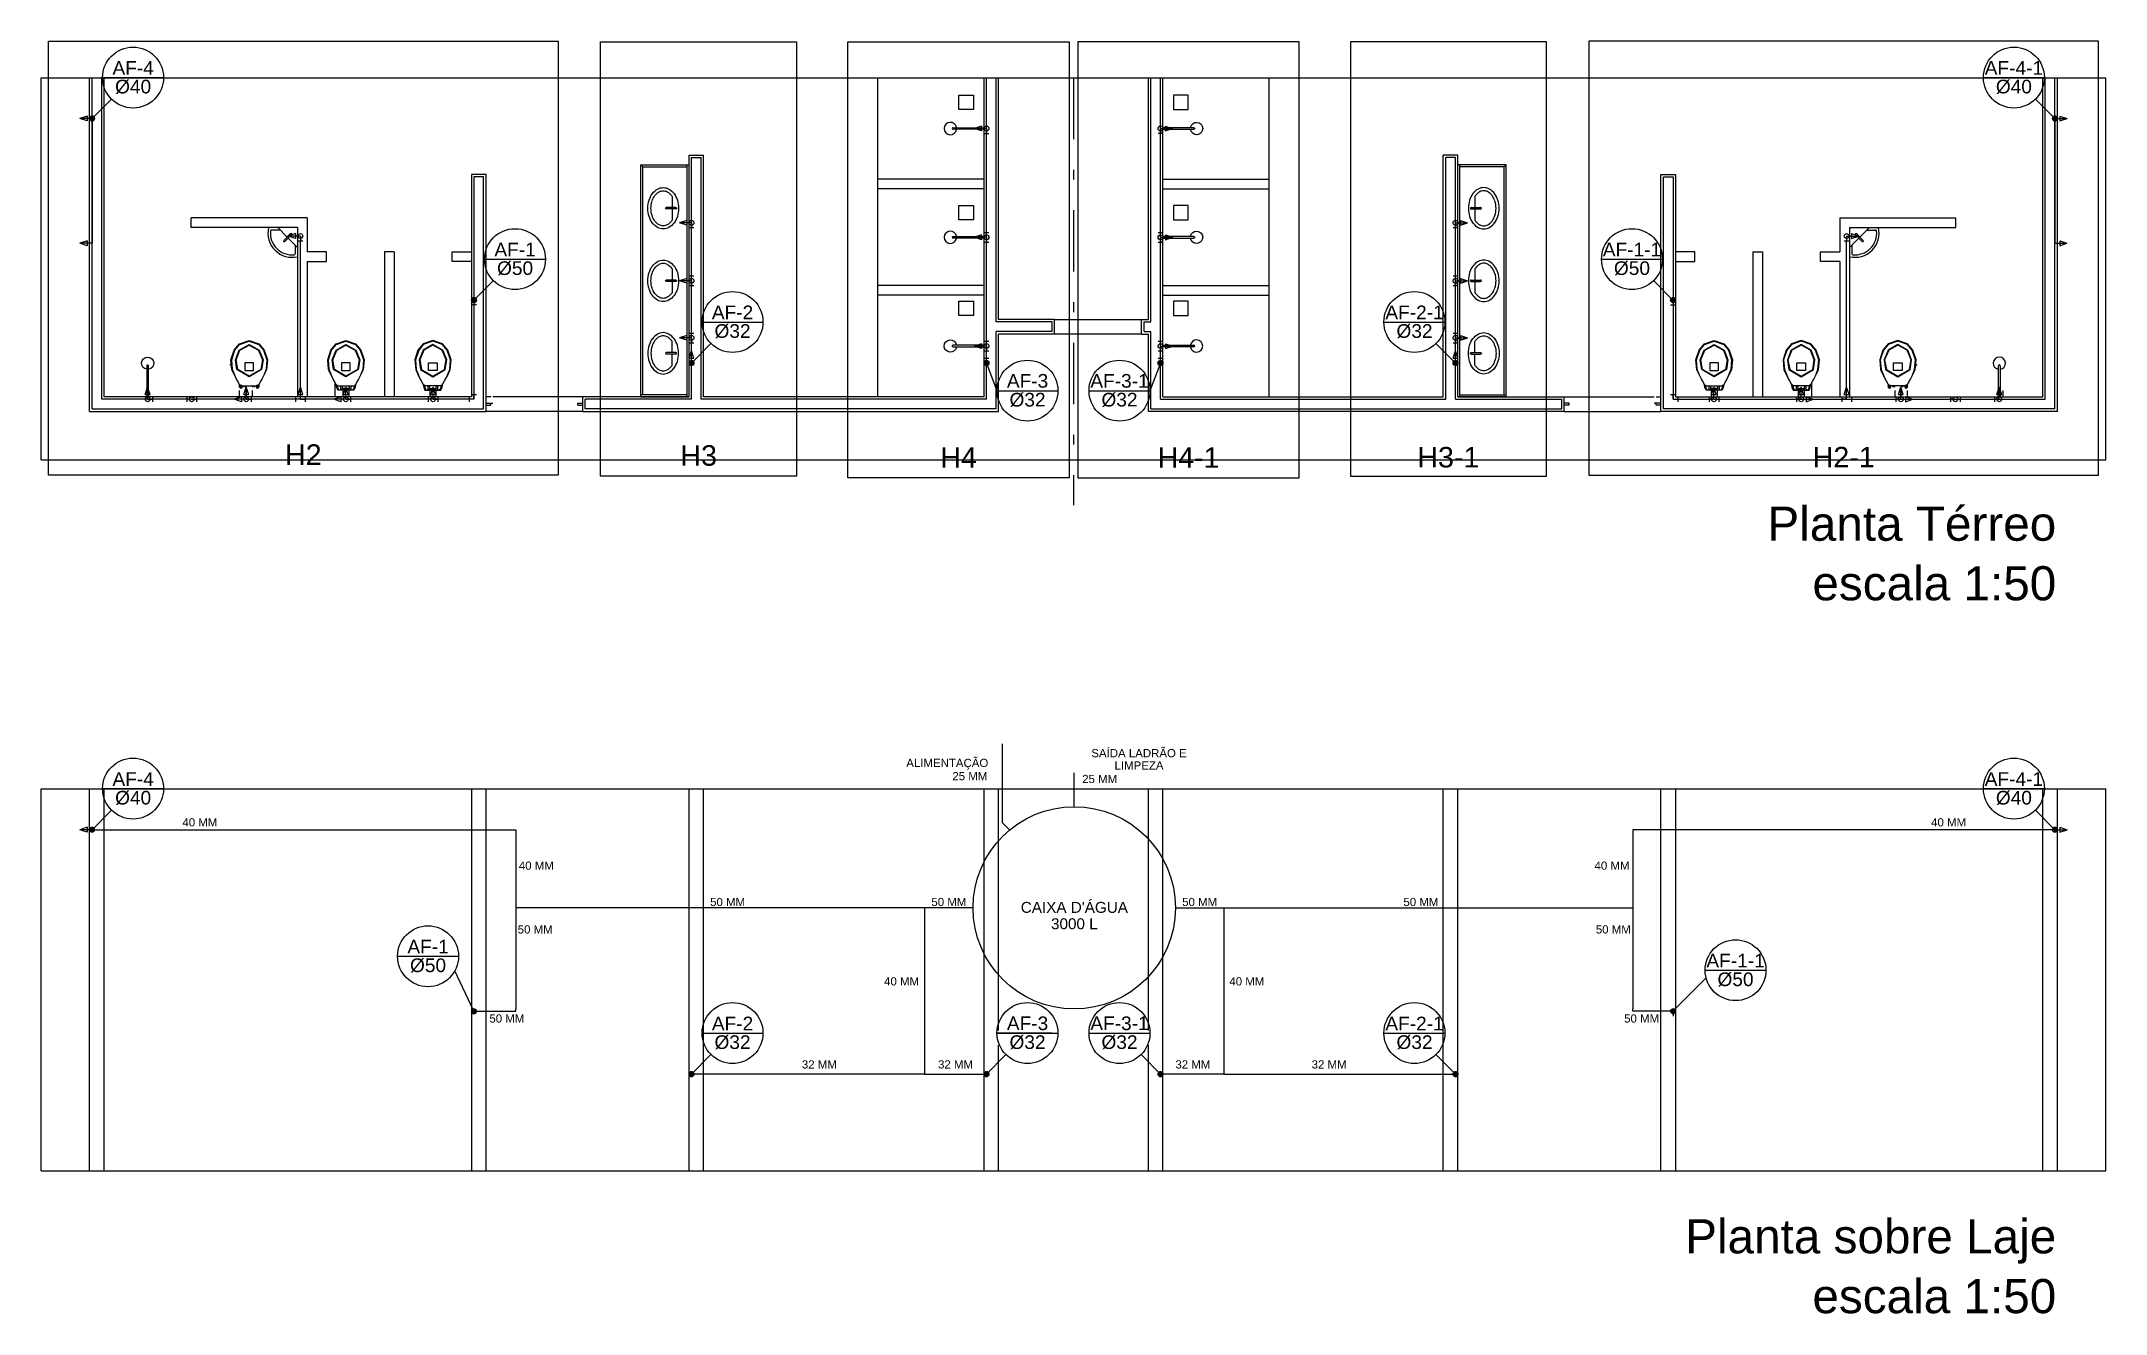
# Model space of a CAD drawing. Header units: inches. Extents: x 14.7 to 44.3, y -33.2 to 26.
# Drawn here: x 14.65 to 36, y -13.68 to -0.52 of the extents above; entities that cross this region are included whole.
import ezdxf

# ---------------------------------------------------------------- set-up
doc = ezdxf.new("R2010")
doc.units = ezdxf.units.IN
doc.header["$MEASUREMENT"] = 0
doc.linetypes.add('DASHDOT', pattern=[25.4, 12.7, -6.35, 0, -6.35])
for name, color, linetype in [('AF-Colunas', 3, 'Continuous'), ('AF-Conexões_detalhe', 9, 'Continuous'), ('AF-Indicação_coluna', 3, 'Continuous'), ('AF-Textos_coluna', 1, 'Continuous'), ('AF-Tubos_detalhe', 2, 'Continuous'), ('AP-SAN', 3, 'Continuous'), ('Arquitetura', 252, 'Continuous'), ('DI-Detalhes', 1, 'Continuous'), ('DI-Títulos', 2, 'Continuous')]:
    doc.layers.add(name, color=color, linetype=linetype)
doc.styles.add('Arial', font='arial.ttf')

msp = doc.modelspace()

# ---------------------------------------------------------------- texts
at = {"layer": 'AF-Textos_coluna', "attachment_point": 8, "line_spacing_factor": 0.9, "style": 'Arial'}
for s, insert, char_height, width in [('AF-4', (15.6, -0.869), 0.1412, 0.86211), ('AF-4-1', (35.051, -0.869), 0.1412, 1.2155), ('%%C40', (15.6, -1.067), 0.1412, 0.75144), ('%%C40', (35.051, -1.067), 0.1412, 0.75144), ('AF-1', (19.55, -2.747), 0.1412, 0.86211), ('AF-1-1', (31.101, -2.747), 0.1412, 1.2155), ('%%c50', (19.55, -2.945), 0.1412, 0.75144), ('%%c50', (31.101, -2.945), 0.1412, 0.75144), ('AF-2', (21.799, -3.397), 0.1412, 0.86211), ('AF-2-1', (28.852, -3.397), 0.1412, 1.2155), ('%%c32', (21.799, -3.595), 0.1412, 0.75144), ('%%c32', (28.852, -3.595), 0.1412, 0.75144), ('AF-3', (24.85, -4.107), 0.1412, 0.86211), ('AF-3-1', (25.801, -4.107), 0.1412, 1.2155), ('%%c32', (24.85, -4.305), 0.1412, 0.75144), ('%%c32', (25.801, -4.305), 0.1412, 0.75144), ('SAÍDA LADRÃO E LIMPEZA', (26.003, -8.054), 0.08472, 1.29515), ('AF-4', (15.6, -8.223), 0.1412, 0.86211), ('ALIMENTAÇÃO', (24.02, -8.054), 0.08472, 1.29515), ('25 MM', (24.253, -8.166), 0.0847, 0.51727), ('25 MM', (25.596, -8.195), 0.0847, 0.51727), ('AF-4-1', (35.051, -8.223), 0.1412, 1.2155), ('%%C40', (15.6, -8.421), 0.1412, 0.75144), ('%%C40', (35.051, -8.421), 0.1412, 0.75144), ('40 MM', (16.29, -8.643), 0.0847, 0.51727), ('40 MM', (34.376, -8.643), 0.0847, 0.51727), ('40 MM', (19.77, -9.091), 0.0847, 0.51727), ('40 MM', (30.895, -9.091), 0.0847, 0.51727), ('50 MM', (21.748, -9.467), 0.0847, 0.51727), ('50 MM', (24.036, -9.467), 0.0847, 0.51727), ("CAIXA D'ÁGUA 3000 L", (25.334, -9.707), 0.11296, 1.46525), ('50 MM', (26.63, -9.467), 0.0847, 0.51727), ('50 MM', (28.918, -9.467), 0.0847, 0.51727), ('AF-1', (18.65, -9.956), 0.1412, 0.86211), ('50 MM', (19.758, -9.751), 0.0847, 0.51727), ('50 MM', (30.908, -9.751), 0.0847, 0.51727), ('%%c50', (18.65, -10.154), 0.1412, 0.75144), ('AF-1-1', (32.172, -10.101), 0.1412, 1.2155), ('40 MM', (23.547, -10.288), 0.0847, 0.51727), ('40 MM', (27.118, -10.288), 0.0847, 0.51727), ('%%c50', (32.172, -10.299), 0.1412, 0.75144), ('50 MM', (19.465, -10.672), 0.0847, 0.51727), ('AF-2', (21.799, -10.751), 0.1412, 0.86211), ('AF-3', (24.85, -10.751), 0.1412, 0.86211), ('AF-3-1', (25.801, -10.751), 0.1412, 1.2155), ('AF-2-1', (28.852, -10.751), 0.1412, 1.2155), ('50 MM', (31.201, -10.672), 0.0847, 0.51727), ('%%c32', (21.799, -10.949), 0.1412, 0.75144), ('%%c32', (24.85, -10.949), 0.1412, 0.75144), ('%%c32', (25.801, -10.949), 0.1412, 0.75144), ('%%c32', (28.852, -10.949), 0.1412, 0.75144), ('32 MM', (22.697, -11.147), 0.0847, 0.51727), ('32 MM', (24.105, -11.147), 0.0847, 0.51727), ('32 MM', (26.56, -11.147), 0.0847, 0.51727), ('32 MM', (27.969, -11.147), 0.0847, 0.51727)]:
    msp.add_mtext(s, dxfattribs=dict(at, insert=insert, char_height=char_height, width=width))
at = {"layer": 'DI-Detalhes', "char_height": 0.2118, "attachment_point": 8, "line_spacing_factor": 0.9, "style": 'Arial'}
for s, insert, width in [('H2', (17.36, -4.903), 0.76309), ('H3', (21.449, -4.915), 0.76309), ('H4', (24.136, -4.933), 0.76309), ('H4-1', (26.515, -4.933), 1.29317), ('H3-1', (29.202, -4.933), 1.29317), ('H2-1', (33.291, -4.929), 1.29317)]:
    msp.add_mtext(s, dxfattribs=dict(at, insert=insert, width=width))
at = {"layer": 'DI-Títulos', "char_height": 0.353, "attachment_point": 9, "line_spacing_factor": 0.9, "style": 'Arial'}
for s, insert, width in [('Planta Térreo', (35.489, -5.693), 4.91816), ('escala 1:50', (35.489, -6.309), 5.03321), ('Planta sobre Laje', (35.489, -13.164), 4.91816), ('escala 1:50', (35.489, -13.681), 5.03321)]:
    msp.add_mtext(s, dxfattribs=dict(at, insert=insert, width=width))

# ---------------------------------------------------------------- blocks, each defined once
blk = doc.blocks.new('Chuveiro')
for p, q in [((-0.393, 0.01), (0, 0.01)), ((0, -0.01), (-0.393, -0.01))]:
    blk.add_line(p, q)
for centre, radius, start, end in [((-0.426, 0), 0.078, 7.3661, 352.6339), ((-0.393, 0), 0.01, 90, 270)]:
    blk.add_arc(centre, radius, start, end)
at = {"layer": 'AP-SAN'}
blk.add_line((0, 0.01), (0, -0.01), dxfattribs=at)
blk = doc.blocks.new('CUBAB2')
for p, q in [((0.028, 0.008), (0.127, 0.008)), ((0.067, 0.123), (0.067, 0.008)), ((0.028, -0.007), (0.127, -0.007)), ((0.067, -0.007), (0.067, -0.123))]:
    blk.add_line(p, q)
for centre, radius, start, end in [((0.159, 0.095), 0.119, 90, 119.1924), ((0.159, 0.095), 0.119, 60.8076, 90), ((0.288, 0), 0.288, 162.9288, 180), ((0.288, 0), 0.288, 180, 197.0712), ((0.225, 0.02), 0.222, 143.4475, 162.9288), ((0.028, 0), 0.00737, 90, 270), ((0.185, 0.049), 0.172, 119.1924, 143.4475), ((0.225, 0.02), 0.189, 143.4475, 146.7796), ((0.185, 0.049), 0.139, 119.1924, 143.4475), ((0.159, 0.095), 0.0866, 90, 119.1924), ((0.127, 0), 0.00737, 270, 90), ((0.159, 0.095), 0.0866, 60.8076, 90), ((0.133, 0.049), 0.139, 36.5525, 60.8076), ((0.133, 0.049), 0.172, 36.5525, 60.8076), ((0.093, 0.02), 0.189, 17.0712, 36.5525), ((0.093, 0.02), 0.222, 17.0712, 36.5525), ((0.03, 0), 0.256, 360, 17.0712), ((0.03, 0), 0.288, 360, 17.0712), ((0.03, 0), 0.288, 342.9288, 360), ((0.225, -0.02), 0.222, 197.0712, 216.5525), ((0.185, -0.049), 0.172, 216.5525, 240.8076), ((0.225, -0.02), 0.189, 213.2204, 216.5525), ((0.185, -0.049), 0.139, 216.5525, 240.8076), ((0.159, -0.095), 0.119, 240.8076, 270), ((0.159, -0.095), 0.0866, 240.8076, 270), ((0.159, -0.095), 0.0866, 270, 299.1924), ((0.159, -0.095), 0.119, 270, 299.1924), ((0.133, -0.049), 0.139, 299.1924, 323.4475), ((0.133, -0.049), 0.172, 299.1924, 323.4475), ((0.093, -0.02), 0.189, 323.4475, 342.9288), ((0.093, -0.02), 0.222, 323.4475, 342.9288), ((0.03, 0), 0.256, 342.9288, 0)]:
    blk.add_arc(centre, radius, start, end)

# ---------------------------------------------------------------- hatches: boundary and pattern name
at = {"layer": 'AF-Colunas', "linetype": 'Continuous'}
for points in [[(15.2, -1.322), (15.2, -1.32), (15.2, -1.318), (15.199, -1.315), (15.199, -1.313), (15.198, -1.311), (15.197, -1.309), (15.196, -1.308), (15.194, -1.306), (15.193, -1.304), (15.191, -1.303), (15.189, -1.301), (15.188, -1.3), (15.186, -1.299), (15.184, -1.298), (15.182, -1.298), (15.179, -1.297), (15.177, -1.297), (15.175, -1.297), (15.173, -1.297), (15.171, -1.297), (15.169, -1.298), (15.166, -1.298), (15.164, -1.299), (15.163, -1.3), (15.161, -1.301), (15.159, -1.303), (15.157, -1.304), (15.156, -1.306), (15.155, -1.308), (15.153, -1.309), (15.152, -1.311), (15.152, -1.313), (15.151, -1.315), (15.15, -1.318), (15.15, -1.32), (15.15, -1.322), (15.175, -1.322)], [(15.15, -1.322), (15.15, -1.324), (15.15, -1.326), (15.151, -1.328), (15.152, -1.33), (15.152, -1.332), (15.153, -1.334), (15.155, -1.336), (15.156, -1.338), (15.157, -1.34), (15.159, -1.341), (15.161, -1.342), (15.163, -1.344), (15.164, -1.345), (15.166, -1.345), (15.169, -1.346), (15.171, -1.347), (15.173, -1.347), (15.175, -1.347), (15.177, -1.347), (15.179, -1.347), (15.182, -1.346), (15.184, -1.345), (15.186, -1.345), (15.188, -1.344), (15.189, -1.342), (15.191, -1.341), (15.193, -1.34), (15.194, -1.338), (15.196, -1.336), (15.197, -1.334), (15.198, -1.332), (15.199, -1.33), (15.199, -1.328), (15.2, -1.326), (15.2, -1.324), (15.2, -1.322), (15.175, -1.322)], [(35.501, -1.322), (35.5, -1.32), (35.5, -1.318), (35.5, -1.315), (35.499, -1.313), (35.498, -1.311), (35.497, -1.309), (35.496, -1.308), (35.495, -1.306), (35.493, -1.304), (35.492, -1.303), (35.49, -1.301), (35.488, -1.3), (35.486, -1.299), (35.484, -1.298), (35.482, -1.298), (35.48, -1.297), (35.478, -1.297), (35.475, -1.297), (35.473, -1.297), (35.471, -1.297), (35.469, -1.298), (35.467, -1.298), (35.465, -1.299), (35.463, -1.3), (35.461, -1.301), (35.459, -1.303), (35.458, -1.304), (35.456, -1.306), (35.455, -1.308), (35.454, -1.309), (35.453, -1.311), (35.452, -1.313), (35.451, -1.315), (35.451, -1.318), (35.451, -1.32), (35.45, -1.322), (35.475, -1.322)], [(35.45, -1.322), (35.451, -1.324), (35.451, -1.326), (35.451, -1.328), (35.452, -1.33), (35.453, -1.332), (35.454, -1.334), (35.455, -1.336), (35.456, -1.338), (35.458, -1.34), (35.459, -1.341), (35.461, -1.342), (35.463, -1.344), (35.465, -1.345), (35.467, -1.345), (35.469, -1.346), (35.471, -1.347), (35.473, -1.347), (35.475, -1.347), (35.478, -1.347), (35.48, -1.347), (35.482, -1.346), (35.484, -1.345), (35.486, -1.345), (35.488, -1.344), (35.49, -1.342), (35.492, -1.341), (35.493, -1.34), (35.495, -1.338), (35.496, -1.336), (35.497, -1.334), (35.498, -1.332), (35.499, -1.33), (35.5, -1.328), (35.5, -1.326), (35.5, -1.324), (35.501, -1.322), (35.475, -1.322)], [(19.15, -3.2), (19.15, -3.198), (19.15, -3.196), (19.149, -3.194), (19.149, -3.191), (19.148, -3.189), (19.147, -3.188), (19.146, -3.186), (19.144, -3.184), (19.143, -3.182), (19.141, -3.181), (19.139, -3.18), (19.138, -3.178), (19.136, -3.177), (19.134, -3.177), (19.131, -3.176), (19.129, -3.175), (19.127, -3.175), (19.125, -3.175), (19.123, -3.175), (19.121, -3.175), (19.119, -3.176), (19.116, -3.177), (19.114, -3.177), (19.113, -3.178), (19.111, -3.18), (19.109, -3.181), (19.107, -3.182), (19.106, -3.184), (19.105, -3.186), (19.103, -3.188), (19.102, -3.189), (19.102, -3.191), (19.101, -3.194), (19.1, -3.196), (19.1, -3.198), (19.1, -3.2), (19.125, -3.2)], [(19.1, -3.2), (19.1, -3.202), (19.1, -3.204), (19.101, -3.206), (19.102, -3.209), (19.102, -3.211), (19.103, -3.213), (19.105, -3.214), (19.106, -3.216), (19.107, -3.218), (19.109, -3.219), (19.111, -3.221), (19.113, -3.222), (19.114, -3.223), (19.116, -3.224), (19.119, -3.224), (19.121, -3.225), (19.123, -3.225), (19.125, -3.225), (19.127, -3.225), (19.129, -3.225), (19.131, -3.224), (19.134, -3.224), (19.136, -3.223), (19.138, -3.222), (19.139, -3.221), (19.141, -3.219), (19.143, -3.218), (19.144, -3.216), (19.146, -3.214), (19.147, -3.213), (19.148, -3.211), (19.149, -3.209), (19.149, -3.206), (19.15, -3.204), (19.15, -3.202), (19.15, -3.2), (19.125, -3.2)], [(31.55, -3.2), (31.55, -3.198), (31.55, -3.196), (31.55, -3.194), (31.549, -3.191), (31.548, -3.189), (31.547, -3.187), (31.546, -3.186), (31.545, -3.184), (31.543, -3.182), (31.542, -3.181), (31.54, -3.18), (31.538, -3.178), (31.536, -3.177), (31.534, -3.177), (31.532, -3.176), (31.53, -3.175), (31.528, -3.175), (31.526, -3.175), (31.523, -3.175), (31.521, -3.175), (31.519, -3.176), (31.517, -3.177), (31.515, -3.177), (31.513, -3.178), (31.511, -3.18), (31.509, -3.181), (31.508, -3.182), (31.506, -3.184), (31.505, -3.186), (31.504, -3.187), (31.503, -3.189), (31.502, -3.191), (31.501, -3.194), (31.501, -3.196), (31.501, -3.198), (31.5, -3.2), (31.526, -3.2)], [(31.5, -3.2), (31.501, -3.202), (31.501, -3.204), (31.501, -3.206), (31.502, -3.209), (31.503, -3.211), (31.504, -3.213), (31.505, -3.214), (31.506, -3.216), (31.508, -3.218), (31.509, -3.219), (31.511, -3.22), (31.513, -3.222), (31.515, -3.223), (31.517, -3.223), (31.519, -3.224), (31.521, -3.225), (31.523, -3.225), (31.526, -3.225), (31.528, -3.225), (31.53, -3.225), (31.532, -3.224), (31.534, -3.223), (31.536, -3.223), (31.538, -3.222), (31.54, -3.22), (31.542, -3.219), (31.543, -3.218), (31.545, -3.216), (31.546, -3.214), (31.547, -3.213), (31.548, -3.211), (31.549, -3.209), (31.55, -3.206), (31.55, -3.204), (31.55, -3.202), (31.55, -3.2), (31.526, -3.2)], [(21.4, -3.85), (21.4, -3.848), (21.4, -3.846), (21.399, -3.844), (21.398, -3.841), (21.398, -3.839), (21.397, -3.838), (21.395, -3.836), (21.394, -3.834), (21.393, -3.832), (21.391, -3.831), (21.389, -3.83), (21.387, -3.828), (21.386, -3.827), (21.384, -3.827), (21.381, -3.826), (21.379, -3.825), (21.377, -3.825), (21.375, -3.825), (21.373, -3.825), (21.371, -3.825), (21.369, -3.826), (21.366, -3.827), (21.364, -3.827), (21.362, -3.828), (21.361, -3.83), (21.359, -3.831), (21.357, -3.832), (21.356, -3.834), (21.354, -3.836), (21.353, -3.838), (21.352, -3.839), (21.351, -3.841), (21.351, -3.844), (21.35, -3.846), (21.35, -3.848), (21.35, -3.85), (21.375, -3.85)], [(24.45, -3.85), (24.45, -3.848), (24.45, -3.846), (24.449, -3.844), (24.449, -3.841), (24.448, -3.839), (24.447, -3.838), (24.446, -3.836), (24.444, -3.834), (24.443, -3.832), (24.441, -3.831), (24.439, -3.83), (24.438, -3.828), (24.436, -3.827), (24.434, -3.827), (24.432, -3.826), (24.429, -3.825), (24.427, -3.825), (24.425, -3.825), (24.423, -3.825), (24.421, -3.825), (24.419, -3.826), (24.416, -3.827), (24.414, -3.827), (24.413, -3.828), (24.411, -3.83), (24.409, -3.831), (24.407, -3.832), (24.406, -3.834), (24.405, -3.836), (24.403, -3.838), (24.402, -3.839), (24.402, -3.841), (24.401, -3.844), (24.4, -3.846), (24.4, -3.848), (24.4, -3.85), (24.425, -3.85)], [(26.25, -3.85), (26.25, -3.848), (26.25, -3.846), (26.25, -3.844), (26.249, -3.841), (26.248, -3.839), (26.247, -3.838), (26.246, -3.836), (26.245, -3.834), (26.243, -3.832), (26.242, -3.831), (26.24, -3.83), (26.238, -3.828), (26.236, -3.827), (26.234, -3.827), (26.232, -3.826), (26.23, -3.825), (26.228, -3.825), (26.225, -3.825), (26.223, -3.825), (26.221, -3.825), (26.219, -3.826), (26.217, -3.827), (26.215, -3.827), (26.213, -3.828), (26.211, -3.83), (26.209, -3.831), (26.208, -3.832), (26.206, -3.834), (26.205, -3.836), (26.204, -3.838), (26.203, -3.839), (26.202, -3.841), (26.201, -3.844), (26.201, -3.846), (26.201, -3.848), (26.2, -3.85), (26.225, -3.85)], [(29.3, -3.85), (29.3, -3.848), (29.3, -3.846), (29.3, -3.844), (29.299, -3.841), (29.298, -3.839), (29.297, -3.838), (29.296, -3.836), (29.295, -3.834), (29.293, -3.832), (29.292, -3.831), (29.29, -3.83), (29.288, -3.828), (29.286, -3.827), (29.284, -3.827), (29.282, -3.826), (29.28, -3.825), (29.278, -3.825), (29.276, -3.825), (29.273, -3.825), (29.271, -3.825), (29.269, -3.826), (29.267, -3.827), (29.265, -3.827), (29.263, -3.828), (29.261, -3.83), (29.259, -3.831), (29.258, -3.832), (29.256, -3.834), (29.255, -3.836), (29.254, -3.838), (29.253, -3.839), (29.252, -3.841), (29.251, -3.844), (29.251, -3.846), (29.251, -3.848), (29.251, -3.85), (29.276, -3.85)], [(21.35, -3.85), (21.35, -3.852), (21.35, -3.854), (21.351, -3.856), (21.351, -3.859), (21.352, -3.861), (21.353, -3.862), (21.354, -3.864), (21.356, -3.866), (21.357, -3.868), (21.359, -3.869), (21.361, -3.87), (21.362, -3.872), (21.364, -3.873), (21.366, -3.873), (21.369, -3.874), (21.371, -3.875), (21.373, -3.875), (21.375, -3.875), (21.377, -3.875), (21.379, -3.875), (21.381, -3.874), (21.384, -3.873), (21.386, -3.873), (21.387, -3.872), (21.389, -3.87), (21.391, -3.869), (21.393, -3.868), (21.394, -3.866), (21.395, -3.864), (21.397, -3.862), (21.398, -3.861), (21.398, -3.859), (21.399, -3.856), (21.4, -3.854), (21.4, -3.852), (21.4, -3.85), (21.375, -3.85)], [(24.4, -3.85), (24.4, -3.852), (24.4, -3.854), (24.401, -3.857), (24.402, -3.859), (24.402, -3.861), (24.403, -3.863), (24.405, -3.864), (24.406, -3.866), (24.407, -3.868), (24.409, -3.869), (24.411, -3.871), (24.413, -3.872), (24.414, -3.873), (24.416, -3.874), (24.419, -3.874), (24.421, -3.875), (24.423, -3.875), (24.425, -3.875), (24.427, -3.875), (24.429, -3.875), (24.432, -3.874), (24.434, -3.874), (24.436, -3.873), (24.438, -3.872), (24.439, -3.871), (24.441, -3.869), (24.443, -3.868), (24.444, -3.866), (24.446, -3.864), (24.447, -3.863), (24.448, -3.861), (24.449, -3.859), (24.449, -3.857), (24.45, -3.854), (24.45, -3.852), (24.45, -3.85), (24.425, -3.85)], [(26.2, -3.85), (26.201, -3.852), (26.201, -3.854), (26.201, -3.856), (26.202, -3.859), (26.203, -3.861), (26.204, -3.862), (26.205, -3.864), (26.206, -3.866), (26.208, -3.868), (26.209, -3.869), (26.211, -3.87), (26.213, -3.872), (26.215, -3.873), (26.217, -3.873), (26.219, -3.874), (26.221, -3.875), (26.223, -3.875), (26.225, -3.875), (26.228, -3.875), (26.23, -3.875), (26.232, -3.874), (26.234, -3.873), (26.236, -3.873), (26.238, -3.872), (26.24, -3.87), (26.242, -3.869), (26.243, -3.868), (26.245, -3.866), (26.246, -3.864), (26.247, -3.862), (26.248, -3.861), (26.249, -3.859), (26.25, -3.856), (26.25, -3.854), (26.25, -3.852), (26.25, -3.85), (26.225, -3.85)], [(29.251, -3.85), (29.251, -3.852), (29.251, -3.854), (29.251, -3.856), (29.252, -3.859), (29.253, -3.861), (29.254, -3.862), (29.255, -3.864), (29.256, -3.866), (29.258, -3.868), (29.259, -3.869), (29.261, -3.87), (29.263, -3.872), (29.265, -3.873), (29.267, -3.873), (29.269, -3.874), (29.271, -3.875), (29.273, -3.875), (29.276, -3.875), (29.278, -3.875), (29.28, -3.875), (29.282, -3.874), (29.284, -3.873), (29.286, -3.873), (29.288, -3.872), (29.29, -3.87), (29.292, -3.869), (29.293, -3.868), (29.295, -3.866), (29.296, -3.864), (29.297, -3.862), (29.298, -3.861), (29.299, -3.859), (29.3, -3.856), (29.3, -3.854), (29.3, -3.852), (29.3, -3.85), (29.276, -3.85)], [(15.2, -8.676), (15.2, -8.673), (15.2, -8.671), (15.199, -8.669), (15.199, -8.667), (15.198, -8.665), (15.197, -8.663), (15.196, -8.661), (15.194, -8.659), (15.193, -8.658), (15.191, -8.656), (15.189, -8.655), (15.188, -8.654), (15.186, -8.653), (15.184, -8.652), (15.182, -8.651), (15.179, -8.651), (15.177, -8.651), (15.175, -8.651), (15.173, -8.651), (15.171, -8.651), (15.169, -8.651), (15.166, -8.652), (15.164, -8.653), (15.163, -8.654), (15.161, -8.655), (15.159, -8.656), (15.157, -8.658), (15.156, -8.659), (15.155, -8.661), (15.153, -8.663), (15.152, -8.665), (15.152, -8.667), (15.151, -8.669), (15.15, -8.671), (15.15, -8.673), (15.15, -8.676), (15.175, -8.676)], [(15.15, -8.676), (15.15, -8.678), (15.15, -8.68), (15.151, -8.682), (15.152, -8.684), (15.152, -8.686), (15.153, -8.688), (15.155, -8.69), (15.156, -8.692), (15.157, -8.693), (15.159, -8.695), (15.161, -8.696), (15.163, -8.697), (15.164, -8.698), (15.166, -8.699), (15.169, -8.7), (15.171, -8.7), (15.173, -8.7), (15.175, -8.701), (15.177, -8.7), (15.179, -8.7), (15.182, -8.7), (15.184, -8.699), (15.186, -8.698), (15.188, -8.697), (15.189, -8.696), (15.191, -8.695), (15.193, -8.693), (15.194, -8.692), (15.196, -8.69), (15.197, -8.688), (15.198, -8.686), (15.199, -8.684), (15.199, -8.682), (15.2, -8.68), (15.2, -8.678), (15.2, -8.676), (15.175, -8.676)], [(35.501, -8.676), (35.5, -8.673), (35.5, -8.671), (35.5, -8.669), (35.499, -8.667), (35.498, -8.665), (35.497, -8.663), (35.496, -8.661), (35.495, -8.659), (35.493, -8.658), (35.492, -8.656), (35.49, -8.655), (35.488, -8.654), (35.486, -8.653), (35.484, -8.652), (35.482, -8.651), (35.48, -8.651), (35.478, -8.651), (35.475, -8.651), (35.473, -8.651), (35.471, -8.651), (35.469, -8.651), (35.467, -8.652), (35.465, -8.653), (35.463, -8.654), (35.461, -8.655), (35.459, -8.656), (35.458, -8.658), (35.456, -8.659), (35.455, -8.661), (35.454, -8.663), (35.453, -8.665), (35.452, -8.667), (35.451, -8.669), (35.451, -8.671), (35.451, -8.673), (35.45, -8.676), (35.475, -8.676)], [(35.45, -8.676), (35.451, -8.678), (35.451, -8.68), (35.451, -8.682), (35.452, -8.684), (35.453, -8.686), (35.454, -8.688), (35.455, -8.69), (35.456, -8.692), (35.458, -8.693), (35.459, -8.695), (35.461, -8.696), (35.463, -8.697), (35.465, -8.698), (35.467, -8.699), (35.469, -8.7), (35.471, -8.7), (35.473, -8.7), (35.475, -8.701), (35.478, -8.7), (35.48, -8.7), (35.482, -8.7), (35.484, -8.699), (35.486, -8.698), (35.488, -8.697), (35.49, -8.696), (35.492, -8.695), (35.493, -8.693), (35.495, -8.692), (35.496, -8.69), (35.497, -8.688), (35.498, -8.686), (35.499, -8.684), (35.5, -8.682), (35.5, -8.68), (35.5, -8.678), (35.501, -8.676), (35.475, -8.676)], [(19.15, -10.554), (19.15, -10.551), (19.15, -10.549), (19.149, -10.547), (19.149, -10.545), (19.148, -10.543), (19.147, -10.541), (19.146, -10.539), (19.144, -10.538), (19.143, -10.536), (19.141, -10.534), (19.139, -10.533), (19.138, -10.532), (19.136, -10.531), (19.134, -10.53), (19.131, -10.529), (19.129, -10.529), (19.127, -10.529), (19.125, -10.529), (19.123, -10.529), (19.121, -10.529), (19.119, -10.529), (19.116, -10.53), (19.114, -10.531), (19.113, -10.532), (19.111, -10.533), (19.109, -10.534), (19.107, -10.536), (19.106, -10.538), (19.105, -10.539), (19.103, -10.541), (19.102, -10.543), (19.102, -10.545), (19.101, -10.547), (19.1, -10.549), (19.1, -10.551), (19.1, -10.554), (19.125, -10.554)], [(19.1, -10.554), (19.1, -10.556), (19.1, -10.558), (19.101, -10.56), (19.102, -10.562), (19.102, -10.564), (19.103, -10.566), (19.105, -10.568), (19.106, -10.57), (19.107, -10.571), (19.109, -10.573), (19.111, -10.574), (19.113, -10.575), (19.114, -10.576), (19.116, -10.577), (19.119, -10.578), (19.121, -10.578), (19.123, -10.579), (19.125, -10.579), (19.127, -10.579), (19.129, -10.578), (19.131, -10.578), (19.134, -10.577), (19.136, -10.576), (19.138, -10.575), (19.139, -10.574), (19.141, -10.573), (19.143, -10.571), (19.144, -10.57), (19.146, -10.568), (19.147, -10.566), (19.148, -10.564), (19.149, -10.562), (19.149, -10.56), (19.15, -10.558), (19.15, -10.556), (19.15, -10.554), (19.125, -10.554)], [(31.55, -10.554), (31.55, -10.551), (31.55, -10.549), (31.55, -10.547), (31.549, -10.545), (31.548, -10.543), (31.547, -10.541), (31.546, -10.539), (31.545, -10.538), (31.543, -10.536), (31.542, -10.534), (31.54, -10.533), (31.538, -10.532), (31.536, -10.531), (31.534, -10.53), (31.532, -10.529), (31.53, -10.529), (31.528, -10.529), (31.526, -10.529), (31.523, -10.529), (31.521, -10.529), (31.519, -10.529), (31.517, -10.53), (31.515, -10.531), (31.513, -10.532), (31.511, -10.533), (31.509, -10.534), (31.508, -10.536), (31.506, -10.538), (31.505, -10.539), (31.504, -10.541), (31.503, -10.543), (31.502, -10.545), (31.501, -10.547), (31.501, -10.549), (31.501, -10.551), (31.5, -10.554), (31.526, -10.554)], [(31.5, -10.554), (31.501, -10.556), (31.501, -10.558), (31.501, -10.56), (31.502, -10.562), (31.503, -10.564), (31.504, -10.566), (31.505, -10.568), (31.506, -10.57), (31.508, -10.571), (31.509, -10.573), (31.511, -10.574), (31.513, -10.575), (31.515, -10.576), (31.517, -10.577), (31.519, -10.578), (31.521, -10.578), (31.523, -10.579), (31.526, -10.579), (31.528, -10.579), (31.53, -10.578), (31.532, -10.578), (31.534, -10.577), (31.536, -10.576), (31.538, -10.575), (31.54, -10.574), (31.542, -10.573), (31.543, -10.571), (31.545, -10.57), (31.546, -10.568), (31.547, -10.566), (31.548, -10.564), (31.549, -10.562), (31.55, -10.56), (31.55, -10.558), (31.55, -10.556), (31.55, -10.554), (31.526, -10.554)], [(21.4, -11.204), (21.4, -11.201), (21.4, -11.199), (21.399, -11.197), (21.398, -11.195), (21.398, -11.193), (21.397, -11.191), (21.395, -11.189), (21.394, -11.188), (21.393, -11.186), (21.391, -11.184), (21.389, -11.183), (21.387, -11.182), (21.386, -11.181), (21.384, -11.18), (21.381, -11.179), (21.379, -11.179), (21.377, -11.179), (21.375, -11.179), (21.373, -11.179), (21.371, -11.179), (21.369, -11.179), (21.366, -11.18), (21.364, -11.181), (21.362, -11.182), (21.361, -11.183), (21.359, -11.184), (21.357, -11.186), (21.356, -11.188), (21.354, -11.189), (21.353, -11.191), (21.352, -11.193), (21.351, -11.195), (21.351, -11.197), (21.35, -11.199), (21.35, -11.201), (21.35, -11.204), (21.375, -11.204)], [(21.35, -11.204), (21.35, -11.206), (21.35, -11.208), (21.351, -11.21), (21.351, -11.212), (21.352, -11.214), (21.353, -11.216), (21.354, -11.218), (21.356, -11.22), (21.357, -11.221), (21.359, -11.223), (21.361, -11.224), (21.362, -11.225), (21.364, -11.226), (21.366, -11.227), (21.369, -11.228), (21.371, -11.228), (21.373, -11.229), (21.375, -11.229), (21.377, -11.229), (21.379, -11.228), (21.381, -11.228), (21.384, -11.227), (21.386, -11.226), (21.387, -11.225), (21.389, -11.224), (21.391, -11.223), (21.393, -11.221), (21.394, -11.22), (21.395, -11.218), (21.397, -11.216), (21.398, -11.214), (21.398, -11.212), (21.399, -11.21), (21.4, -11.208), (21.4, -11.206), (21.4, -11.204), (21.375, -11.204)], [(24.45, -11.204), (24.45, -11.201), (24.45, -11.199), (24.449, -11.197), (24.449, -11.195), (24.448, -11.193), (24.447, -11.191), (24.446, -11.189), (24.444, -11.188), (24.443, -11.186), (24.441, -11.184), (24.439, -11.183), (24.438, -11.182), (24.436, -11.181), (24.434, -11.18), (24.432, -11.179), (24.429, -11.179), (24.427, -11.179), (24.425, -11.179), (24.423, -11.179), (24.421, -11.179), (24.419, -11.179), (24.416, -11.18), (24.414, -11.181), (24.413, -11.182), (24.411, -11.183), (24.409, -11.184), (24.407, -11.186), (24.406, -11.188), (24.405, -11.189), (24.403, -11.191), (24.402, -11.193), (24.402, -11.195), (24.401, -11.197), (24.4, -11.199), (24.4, -11.201), (24.4, -11.204), (24.425, -11.204)], [(24.4, -11.204), (24.4, -11.206), (24.4, -11.208), (24.401, -11.21), (24.402, -11.212), (24.402, -11.214), (24.403, -11.216), (24.405, -11.218), (24.406, -11.22), (24.407, -11.221), (24.409, -11.223), (24.411, -11.224), (24.413, -11.225), (24.414, -11.226), (24.416, -11.227), (24.419, -11.228), (24.421, -11.228), (24.423, -11.229), (24.425, -11.229), (24.427, -11.229), (24.429, -11.228), (24.432, -11.228), (24.434, -11.227), (24.436, -11.226), (24.438, -11.225), (24.439, -11.224), (24.441, -11.223), (24.443, -11.221), (24.444, -11.22), (24.446, -11.218), (24.447, -11.216), (24.448, -11.214), (24.449, -11.212), (24.449, -11.21), (24.45, -11.208), (24.45, -11.206), (24.45, -11.204), (24.425, -11.204)], [(26.25, -11.204), (26.25, -11.201), (26.25, -11.199), (26.25, -11.197), (26.249, -11.195), (26.248, -11.193), (26.247, -11.191), (26.246, -11.189), (26.245, -11.188), (26.243, -11.186), (26.242, -11.184), (26.24, -11.183), (26.238, -11.182), (26.236, -11.181), (26.234, -11.18), (26.232, -11.179), (26.23, -11.179), (26.228, -11.179), (26.225, -11.179), (26.223, -11.179), (26.221, -11.179), (26.219, -11.179), (26.217, -11.18), (26.215, -11.181), (26.213, -11.182), (26.211, -11.183), (26.209, -11.184), (26.208, -11.186), (26.206, -11.188), (26.205, -11.189), (26.204, -11.191), (26.203, -11.193), (26.202, -11.195), (26.201, -11.197), (26.201, -11.199), (26.201, -11.201), (26.2, -11.204), (26.225, -11.204)], [(26.2, -11.204), (26.201, -11.206), (26.201, -11.208), (26.201, -11.21), (26.202, -11.212), (26.203, -11.214), (26.204, -11.216), (26.205, -11.218), (26.206, -11.22), (26.208, -11.221), (26.209, -11.223), (26.211, -11.224), (26.213, -11.225), (26.215, -11.226), (26.217, -11.227), (26.219, -11.228), (26.221, -11.228), (26.223, -11.229), (26.225, -11.229), (26.228, -11.229), (26.23, -11.228), (26.232, -11.228), (26.234, -11.227), (26.236, -11.226), (26.238, -11.225), (26.24, -11.224), (26.242, -11.223), (26.243, -11.221), (26.245, -11.22), (26.246, -11.218), (26.247, -11.216), (26.248, -11.214), (26.249, -11.212), (26.25, -11.21), (26.25, -11.208), (26.25, -11.206), (26.25, -11.204), (26.225, -11.204)], [(29.3, -11.204), (29.3, -11.201), (29.3, -11.199), (29.3, -11.197), (29.299, -11.195), (29.298, -11.193), (29.297, -11.191), (29.296, -11.189), (29.295, -11.188), (29.293, -11.186), (29.292, -11.184), (29.29, -11.183), (29.288, -11.182), (29.286, -11.181), (29.284, -11.18), (29.282, -11.179), (29.28, -11.179), (29.278, -11.179), (29.276, -11.179), (29.273, -11.179), (29.271, -11.179), (29.269, -11.179), (29.267, -11.18), (29.265, -11.181), (29.263, -11.182), (29.261, -11.183), (29.259, -11.184), (29.258, -11.186), (29.256, -11.188), (29.255, -11.189), (29.254, -11.191), (29.253, -11.193), (29.252, -11.195), (29.251, -11.197), (29.251, -11.199), (29.251, -11.201), (29.251, -11.204), (29.276, -11.204)], [(29.251, -11.204), (29.251, -11.206), (29.251, -11.208), (29.251, -11.21), (29.252, -11.212), (29.253, -11.214), (29.254, -11.216), (29.255, -11.218), (29.256, -11.22), (29.258, -11.221), (29.259, -11.223), (29.261, -11.224), (29.263, -11.225), (29.265, -11.226), (29.267, -11.227), (29.269, -11.228), (29.271, -11.228), (29.273, -11.229), (29.276, -11.229), (29.278, -11.229), (29.28, -11.228), (29.282, -11.228), (29.284, -11.227), (29.286, -11.226), (29.288, -11.225), (29.29, -11.224), (29.292, -11.223), (29.293, -11.221), (29.295, -11.22), (29.296, -11.218), (29.297, -11.216), (29.298, -11.214), (29.299, -11.212), (29.3, -11.21), (29.3, -11.208), (29.3, -11.206), (29.3, -11.204), (29.276, -11.204)]]:
    msp.add_hatch(color=256, dxfattribs=at).paths.add_polyline_path(points)
at = {"layer": 'Arquitetura', "linetype": 'Continuous'}
for points in [[(16.729, -4.093), (16.729, -4.091), (16.729, -4.09), (16.729, -4.088), (16.728, -4.087), (16.728, -4.086), (16.727, -4.085), (16.726, -4.084), (16.725, -4.083), (16.724, -4.082), (16.723, -4.081), (16.722, -4.08), (16.721, -4.079), (16.72, -4.078), (16.719, -4.078), (16.718, -4.077), (16.716, -4.077), (16.715, -4.077), (16.714, -4.077), (16.712, -4.077), (16.711, -4.077), (16.709, -4.077), (16.708, -4.078), (16.707, -4.078), (16.706, -4.079), (16.705, -4.08), (16.704, -4.081), (16.703, -4.082), (16.702, -4.083), (16.701, -4.084), (16.7, -4.085), (16.699, -4.086), (16.699, -4.087), (16.698, -4.088), (16.698, -4.09), (16.698, -4.091), (16.698, -4.093), (16.714, -4.093)], [(16.698, -4.093), (16.698, -4.094), (16.698, -4.095), (16.698, -4.097), (16.699, -4.098), (16.699, -4.099), (16.7, -4.1), (16.701, -4.101), (16.702, -4.102), (16.703, -4.103), (16.704, -4.104), (16.705, -4.105), (16.706, -4.106), (16.707, -4.107), (16.708, -4.107), (16.709, -4.108), (16.711, -4.108), (16.712, -4.108), (16.714, -4.108), (16.715, -4.108), (16.716, -4.108), (16.718, -4.108), (16.719, -4.107), (16.72, -4.107), (16.721, -4.106), (16.722, -4.105), (16.723, -4.104), (16.724, -4.103), (16.725, -4.102), (16.726, -4.101), (16.727, -4.1), (16.728, -4.099), (16.728, -4.098), (16.729, -4.097), (16.729, -4.095), (16.729, -4.094), (16.729, -4.093), (16.714, -4.093)], [(16.902, -4.093), (16.902, -4.091), (16.902, -4.09), (16.902, -4.088), (16.901, -4.087), (16.901, -4.086), (16.9, -4.085), (16.899, -4.084), (16.898, -4.083), (16.897, -4.082), (16.896, -4.081), (16.895, -4.08), (16.894, -4.079), (16.893, -4.078), (16.892, -4.078), (16.891, -4.077), (16.889, -4.077), (16.888, -4.077), (16.887, -4.077), (16.885, -4.077), (16.884, -4.077), (16.882, -4.077), (16.881, -4.078), (16.88, -4.078), (16.879, -4.079), (16.878, -4.08), (16.877, -4.081), (16.876, -4.082), (16.875, -4.083), (16.874, -4.084), (16.873, -4.085), (16.872, -4.086), (16.872, -4.087), (16.871, -4.088), (16.871, -4.09), (16.871, -4.091), (16.871, -4.093), (16.887, -4.093)], [(16.871, -4.093), (16.871, -4.094), (16.871, -4.095), (16.871, -4.097), (16.872, -4.098), (16.872, -4.099), (16.873, -4.1), (16.874, -4.101), (16.875, -4.102), (16.876, -4.103), (16.877, -4.104), (16.878, -4.105), (16.879, -4.106), (16.88, -4.107), (16.881, -4.107), (16.882, -4.108), (16.884, -4.108), (16.885, -4.108), (16.887, -4.108), (16.888, -4.108), (16.889, -4.108), (16.891, -4.108), (16.892, -4.107), (16.893, -4.107), (16.894, -4.106), (16.895, -4.105), (16.896, -4.104), (16.897, -4.103), (16.898, -4.102), (16.899, -4.101), (16.9, -4.1), (16.901, -4.099), (16.901, -4.098), (16.902, -4.097), (16.902, -4.095), (16.902, -4.094), (16.902, -4.093), (16.887, -4.093)], [(33.78, -4.093), (33.779, -4.091), (33.779, -4.09), (33.779, -4.088), (33.779, -4.087), (33.778, -4.086), (33.777, -4.085), (33.777, -4.084), (33.776, -4.083), (33.775, -4.082), (33.774, -4.081), (33.773, -4.08), (33.772, -4.079), (33.771, -4.078), (33.769, -4.078), (33.768, -4.077), (33.767, -4.077), (33.765, -4.077), (33.764, -4.077), (33.763, -4.077), (33.761, -4.077), (33.76, -4.077), (33.759, -4.078), (33.757, -4.078), (33.756, -4.079), (33.755, -4.08), (33.754, -4.081), (33.753, -4.082), (33.752, -4.083), (33.751, -4.084), (33.751, -4.085), (33.75, -4.086), (33.749, -4.087), (33.749, -4.088), (33.749, -4.09), (33.749, -4.091), (33.748, -4.093), (33.764, -4.093)], [(33.748, -4.093), (33.749, -4.094), (33.749, -4.095), (33.749, -4.097), (33.749, -4.098), (33.75, -4.099), (33.751, -4.1), (33.751, -4.101), (33.752, -4.102), (33.753, -4.103), (33.754, -4.104), (33.755, -4.105), (33.756, -4.106), (33.757, -4.107), (33.759, -4.107), (33.76, -4.108), (33.761, -4.108), (33.763, -4.108), (33.764, -4.108), (33.765, -4.108), (33.767, -4.108), (33.768, -4.108), (33.769, -4.107), (33.771, -4.107), (33.772, -4.106), (33.773, -4.105), (33.774, -4.104), (33.775, -4.103), (33.776, -4.102), (33.777, -4.101), (33.777, -4.1), (33.778, -4.099), (33.779, -4.098), (33.779, -4.097), (33.779, -4.095), (33.779, -4.094), (33.78, -4.093), (33.764, -4.093)], [(33.953, -4.093), (33.952, -4.091), (33.952, -4.09), (33.952, -4.088), (33.952, -4.087), (33.951, -4.086), (33.95, -4.085), (33.95, -4.084), (33.949, -4.083), (33.948, -4.082), (33.947, -4.081), (33.946, -4.08), (33.945, -4.079), (33.944, -4.078), (33.942, -4.078), (33.941, -4.077), (33.94, -4.077), (33.938, -4.077), (33.937, -4.077), (33.936, -4.077), (33.934, -4.077), (33.933, -4.077), (33.932, -4.078), (33.93, -4.078), (33.929, -4.079), (33.928, -4.08), (33.927, -4.081), (33.926, -4.082), (33.925, -4.083), (33.924, -4.084), (33.924, -4.085), (33.923, -4.086), (33.922, -4.087), (33.922, -4.088), (33.922, -4.09), (33.922, -4.091), (33.921, -4.093), (33.937, -4.093)], [(33.921, -4.093), (33.922, -4.094), (33.922, -4.095), (33.922, -4.097), (33.922, -4.098), (33.923, -4.099), (33.924, -4.1), (33.924, -4.101), (33.925, -4.102), (33.926, -4.103), (33.927, -4.104), (33.928, -4.105), (33.929, -4.106), (33.93, -4.107), (33.932, -4.107), (33.933, -4.108), (33.934, -4.108), (33.936, -4.108), (33.937, -4.108), (33.938, -4.108), (33.94, -4.108), (33.941, -4.108), (33.942, -4.107), (33.944, -4.107), (33.945, -4.106), (33.946, -4.105), (33.947, -4.104), (33.948, -4.103), (33.949, -4.102), (33.95, -4.101), (33.95, -4.1), (33.951, -4.099), (33.952, -4.098), (33.952, -4.097), (33.952, -4.095), (33.952, -4.094), (33.953, -4.093), (33.937, -4.093)]]:
    msp.add_hatch(color=256, dxfattribs=at).paths.add_polyline_path(points)

# ---------------------------------------------------------------- linework, layer by layer
at = {"linetype": 'DASHDOT', "ltscale": 0.05}
msp.add_line((25.325, -0.9), (25.325, -5.319), dxfattribs=at)
at = {"color": 4}
for p, q in [((24.592, -8.194), (24.592, -7.787)), ((25.333, -8.438), (25.333, -8.088)), ((24.592, -8.605), (24.592, -8.194)), ((15.175, -8.676), (19.557, -8.676)), ((19.557, -8.676), (19.557, -9.484)), ((24.665, -8.678), (24.592, -8.605)), ((35.49, -8.676), (31.109, -8.676)), ((31.109, -8.676), (31.109, -9.484)), ((23.785, -9.484), (19.557, -9.484)), ((19.557, -9.484), (19.557, -10.529)), ((24.286, -9.484), (23.785, -9.484)), ((23.785, -9.484), (23.785, -11.204)), ((26.379, -9.484), (26.88, -9.484)), ((26.88, -9.484), (26.88, -11.204)), ((26.88, -9.484), (31.109, -9.484)), ((31.109, -9.484), (31.109, -10.529)), ((19.125, -10.554), (19.557, -10.554)), ((31.54, -10.554), (31.109, -10.554)), ((23.785, -11.204), (21.375, -11.204)), ((23.785, -11.204), (24.425, -11.204)), ((26.88, -11.204), (26.24, -11.204)), ((26.88, -11.204), (29.291, -11.204))]:
    msp.add_line(p, q, dxfattribs=at)
for p, q in [((19.557, -10.554), (19.557, -10.529)), ((31.109, -10.554), (31.109, -10.529))]:
    msp.add_line(p, q)
msp.add_circle((25.333, -9.484), 1.046, dxfattribs=at)
at = {"layer": 'AF-Colunas'}
for p, q in [((15.175, -1.322), (15.15, -1.322)), ((15.175, -1.322), (15.15, -1.322)), ((15.175, -1.322), (15.2, -1.322)), ((15.175, -1.322), (15.2, -1.322)), ((35.475, -1.322), (35.45, -1.322)), ((35.475, -1.322), (35.45, -1.322)), ((35.475, -1.322), (35.501, -1.322)), ((35.475, -1.322), (35.501, -1.322)), ((19.125, -3.2), (19.1, -3.2)), ((19.125, -3.2), (19.1, -3.2)), ((19.125, -3.2), (19.15, -3.2)), ((19.125, -3.2), (19.15, -3.2)), ((31.526, -3.2), (31.5, -3.2)), ((31.526, -3.2), (31.5, -3.2)), ((31.526, -3.2), (31.55, -3.2)), ((31.526, -3.2), (31.55, -3.2)), ((21.375, -3.85), (21.35, -3.85)), ((21.375, -3.85), (21.35, -3.85)), ((21.375, -3.85), (21.4, -3.85)), ((21.375, -3.85), (21.4, -3.85)), ((24.425, -3.85), (24.4, -3.85)), ((24.425, -3.85), (24.4, -3.85)), ((24.425, -3.85), (24.45, -3.85)), ((24.425, -3.85), (24.45, -3.85)), ((26.225, -3.85), (26.2, -3.85)), ((26.225, -3.85), (26.2, -3.85)), ((26.225, -3.85), (26.25, -3.85)), ((26.225, -3.85), (26.25, -3.85)), ((29.276, -3.85), (29.251, -3.85)), ((29.276, -3.85), (29.251, -3.85)), ((29.276, -3.85), (29.3, -3.85)), ((29.276, -3.85), (29.3, -3.85)), ((15.175, -8.676), (15.15, -8.676)), ((15.175, -8.676), (15.15, -8.676)), ((15.175, -8.676), (15.2, -8.676)), ((15.175, -8.676), (15.2, -8.676)), ((35.475, -8.676), (35.45, -8.676)), ((35.475, -8.676), (35.45, -8.676)), ((35.475, -8.676), (35.501, -8.676)), ((35.475, -8.676), (35.501, -8.676)), ((19.125, -10.554), (19.1, -10.554)), ((19.125, -10.554), (19.1, -10.554)), ((19.125, -10.554), (19.15, -10.554)), ((19.125, -10.554), (19.15, -10.554)), ((31.526, -10.554), (31.5, -10.554)), ((31.526, -10.554), (31.5, -10.554)), ((31.526, -10.554), (31.55, -10.554)), ((31.526, -10.554), (31.55, -10.554)), ((21.375, -11.204), (21.35, -11.204)), ((21.375, -11.204), (21.35, -11.204)), ((21.375, -11.204), (21.4, -11.204)), ((21.375, -11.204), (21.4, -11.204)), ((24.425, -11.204), (24.4, -11.204)), ((24.425, -11.204), (24.4, -11.204)), ((24.425, -11.204), (24.45, -11.204)), ((24.425, -11.204), (24.45, -11.204)), ((26.225, -11.204), (26.2, -11.204)), ((26.225, -11.204), (26.2, -11.204)), ((26.225, -11.204), (26.25, -11.204)), ((26.225, -11.204), (26.25, -11.204)), ((29.276, -11.204), (29.251, -11.204)), ((29.276, -11.204), (29.251, -11.204)), ((29.276, -11.204), (29.3, -11.204)), ((29.276, -11.204), (29.3, -11.204))]:
    msp.add_line(p, q, dxfattribs=at)
for centre, start, end in [((15.175, -1.322), 0, 180), ((15.175, -1.322), 180, 0), ((35.475, -1.322), 0, 180), ((35.475, -1.322), 180, 0), ((19.125, -3.2), 0, 180), ((19.125, -3.2), 180, 0), ((31.526, -3.2), 0, 180), ((31.526, -3.2), 180, 0), ((21.375, -3.85), 0, 180), ((24.425, -3.85), 0, 180), ((26.225, -3.85), 0, 180), ((29.276, -3.85), 0, 180), ((21.375, -3.85), 180, 0), ((24.425, -3.85), 180, 0), ((26.225, -3.85), 180, 0), ((29.276, -3.85), 180, 0), ((15.175, -8.676), 0, 180), ((15.175, -8.676), 180, 0), ((35.475, -8.676), 0, 180), ((35.475, -8.676), 180, 0), ((19.125, -10.554), 0, 180), ((19.125, -10.554), 180, 0), ((31.526, -10.554), 0, 180), ((31.526, -10.554), 180, 0), ((21.375, -11.204), 0, 180), ((21.375, -11.204), 180, 0), ((24.425, -11.204), 0, 180), ((24.425, -11.204), 180, 0), ((26.225, -11.204), 0, 180), ((26.225, -11.204), 180, 0), ((29.276, -11.204), 0, 180), ((29.276, -11.204), 180, 0)]:
    msp.add_arc(centre, 0.025, start, end, dxfattribs=at)
at = {"layer": 'AF-Conexões_detalhe', "linetype": 'Continuous'}
for p, q in [((15.125, -1.297), (15.05, -1.322)), ((15.175, -1.322), (15.05, -1.322)), ((15.125, -1.347), (15.05, -1.322)), ((15.125, -1.297), (15.125, -1.347)), ((24.375, -1.4), (24.375, -1.45)), ((24.4, -1.475), (24.45, -1.475)), ((24.425, -1.425), (24.425, -1.475)), ((26.25, -1.475), (26.2, -1.475)), ((26.225, -1.425), (26.225, -1.475)), ((26.225, -1.425), (26.35, -1.425)), ((26.275, -1.4), (26.275, -1.45)), ((26.275, -1.4), (26.35, -1.425)), ((26.275, -1.45), (26.35, -1.425)), ((35.475, -1.322), (35.601, -1.322)), ((35.526, -1.297), (35.526, -1.347)), ((35.526, -1.297), (35.601, -1.322)), ((35.526, -1.347), (35.601, -1.322)), ((17.28, -2.512), (17.205, -2.537)), ((17.33, -2.537), (17.205, -2.537)), ((17.28, -2.562), (17.205, -2.537)), ((17.28, -2.512), (17.28, -2.562)), ((17.33, -2.537), (17.33, -2.587)), ((21.325, -2.375), (21.25, -2.4)), ((21.375, -2.4), (21.25, -2.4)), ((21.325, -2.425), (21.25, -2.4)), ((21.325, -2.375), (21.325, -2.425)), ((21.35, -2.45), (21.4, -2.45)), ((21.375, -2.4), (21.375, -2.45)), ((24.375, -2.525), (24.375, -2.575)), ((24.4, -2.5), (24.45, -2.5)), ((24.425, -2.55), (24.425, -2.5)), ((24.425, -2.55), (24.425, -2.6)), ((26.2, -2.5), (26.25, -2.5)), ((26.225, -2.55), (26.225, -2.5)), ((26.225, -2.55), (26.225, -2.6)), ((26.225, -2.55), (26.351, -2.55)), ((26.276, -2.525), (26.276, -2.575)), ((26.276, -2.525), (26.351, -2.55)), ((26.276, -2.575), (26.351, -2.55)), ((29.251, -2.45), (29.3, -2.45)), ((29.276, -2.4), (29.276, -2.45)), ((29.276, -2.4), (29.401, -2.4)), ((29.326, -2.375), (29.326, -2.425)), ((29.326, -2.375), (29.401, -2.4)), ((29.326, -2.425), (29.401, -2.4)), ((33.321, -2.537), (33.321, -2.587)), ((33.321, -2.537), (33.446, -2.537)), ((33.371, -2.512), (33.371, -2.562)), ((33.371, -2.512), (33.446, -2.537)), ((33.371, -2.562), (33.446, -2.537)), ((15.125, -2.587), (15.05, -2.612)), ((15.175, -2.612), (15.05, -2.612)), ((15.125, -2.638), (15.05, -2.612)), ((15.125, -2.587), (15.125, -2.638)), ((17.305, -2.587), (17.355, -2.587)), ((24.4, -2.6), (24.45, -2.6)), ((26.2, -2.6), (26.25, -2.6)), ((33.296, -2.587), (33.346, -2.587)), ((35.475, -2.612), (35.6, -2.612)), ((35.525, -2.587), (35.525, -2.637)), ((35.525, -2.587), (35.6, -2.612)), ((35.525, -2.637), (35.6, -2.612)), ((21.325, -2.975), (21.25, -3)), ((21.325, -2.975), (21.325, -3.025)), ((21.35, -2.95), (21.4, -2.95)), ((21.375, -3), (21.375, -2.95)), ((29.251, -2.95), (29.3, -2.95)), ((29.276, -3), (29.276, -2.95)), ((29.326, -2.975), (29.326, -3.025)), ((29.326, -2.975), (29.401, -3)), ((19.125, -3.2), (19.125, -3.25)), ((21.375, -3), (21.25, -3)), ((21.325, -3.025), (21.25, -3)), ((21.35, -3.05), (21.4, -3.05)), ((21.375, -3), (21.375, -3.05)), ((29.251, -3.05), (29.3, -3.05)), ((29.276, -3), (29.276, -3.05)), ((29.276, -3), (29.401, -3)), ((29.326, -3.025), (29.401, -3)), ((31.526, -3.2), (31.526, -3.25)), ((19.15, -3.25), (19.1, -3.25)), ((31.5, -3.25), (31.55, -3.25)), ((21.325, -3.565), (21.25, -3.59)), ((21.375, -3.59), (21.25, -3.59)), ((21.325, -3.615), (21.25, -3.59)), ((21.325, -3.565), (21.325, -3.615)), ((21.35, -3.54), (21.4, -3.54)), ((21.375, -3.59), (21.375, -3.54)), ((21.375, -3.59), (21.375, -3.64)), ((24.4, -3.625), (24.45, -3.625)), ((24.425, -3.675), (24.425, -3.625)), ((26.2, -3.625), (26.25, -3.625)), ((26.225, -3.675), (26.225, -3.625)), ((29.251, -3.54), (29.3, -3.54)), ((29.276, -3.59), (29.276, -3.54)), ((29.276, -3.59), (29.276, -3.64)), ((29.276, -3.59), (29.401, -3.59)), ((29.326, -3.565), (29.326, -3.615)), ((29.326, -3.565), (29.401, -3.59)), ((29.326, -3.615), (29.401, -3.59)), ((21.35, -3.64), (21.4, -3.64)), ((21.35, -3.8), (21.375, -3.725)), ((21.35, -3.8), (21.4, -3.8)), ((21.4, -3.8), (21.375, -3.725)), ((21.375, -3.85), (21.375, -3.8)), ((24.375, -3.65), (24.3, -3.675)), ((24.425, -3.675), (24.3, -3.675)), ((24.375, -3.7), (24.3, -3.675)), ((24.375, -3.65), (24.375, -3.7)), ((24.4, -3.725), (24.45, -3.725)), ((24.4, -3.8), (24.45, -3.8)), ((24.425, -3.675), (24.425, -3.725)), ((24.425, -3.85), (24.425, -3.8)), ((26.2, -3.725), (26.25, -3.725)), ((26.2, -3.8), (26.25, -3.8)), ((26.225, -3.675), (26.225, -3.725)), ((26.225, -3.675), (26.351, -3.675)), ((26.225, -3.85), (26.225, -3.8)), ((26.276, -3.65), (26.276, -3.7)), ((26.276, -3.65), (26.351, -3.675)), ((26.276, -3.7), (26.351, -3.675)), ((29.251, -3.64), (29.3, -3.64)), ((29.251, -3.8), (29.276, -3.725)), ((29.251, -3.8), (29.3, -3.8)), ((29.3, -3.8), (29.276, -3.725)), ((29.276, -3.85), (29.276, -3.8)), ((15.725, -4.175), (15.75, -4.1)), ((15.725, -4.175), (15.775, -4.175)), ((15.75, -4.225), (15.75, -4.1)), ((15.775, -4.175), (15.75, -4.1)), ((15.75, -4.225), (15.8, -4.225)), ((15.8, -4.2), (15.8, -4.25)), ((16.155, -4.2), (16.155, -4.25)), ((16.205, -4.225), (16.155, -4.225)), ((16.205, -4.225), (16.255, -4.225)), ((16.255, -4.2), (16.255, -4.25)), ((16.72, -4.2), (16.645, -4.225)), ((16.72, -4.25), (16.645, -4.225)), ((16.72, -4.2), (16.72, -4.25)), ((16.77, -4.225), (16.72, -4.225)), ((16.745, -4.175), (16.77, -4.1)), ((16.745, -4.175), (16.795, -4.175)), ((16.77, -4.225), (16.77, -4.1)), ((16.795, -4.175), (16.77, -4.1)), ((16.77, -4.225), (16.82, -4.225)), ((16.82, -4.2), (16.82, -4.25)), ((17.28, -4.2), (17.28, -4.25)), ((17.33, -4.225), (17.28, -4.225)), ((17.305, -4.175), (17.33, -4.1)), ((17.305, -4.175), (17.355, -4.175)), ((17.355, -4.175), (17.33, -4.1)), ((17.33, -4.225), (17.33, -4.175)), ((17.33, -4.225), (17.38, -4.225)), ((17.38, -4.2), (17.38, -4.25)), ((17.749, -4.2), (17.674, -4.225)), ((17.749, -4.25), (17.674, -4.225)), ((17.749, -4.2), (17.749, -4.25)), ((17.799, -4.225), (17.749, -4.225)), ((17.774, -4.175), (17.799, -4.1)), ((17.774, -4.175), (17.824, -4.175)), ((17.799, -4.225), (17.799, -4.1)), ((17.824, -4.175), (17.799, -4.1)), ((17.799, -4.225), (17.849, -4.225)), ((17.849, -4.2), (17.849, -4.25)), ((18.652, -4.2), (18.652, -4.25)), ((18.702, -4.225), (18.652, -4.225)), ((18.677, -4.175), (18.702, -4.1)), ((18.677, -4.175), (18.727, -4.175)), ((18.702, -4.225), (18.702, -4.1)), ((18.727, -4.175), (18.702, -4.1)), ((18.702, -4.225), (18.752, -4.225)), ((18.752, -4.2), (18.752, -4.25)), ((19.075, -4.2), (19.075, -4.25)), ((19.125, -4.225), (19.075, -4.225)), ((19.1, -4.175), (19.15, -4.175)), ((19.125, -4.225), (19.125, -4.175)), ((31.5, -4.175), (31.55, -4.175)), ((31.526, -4.225), (31.526, -4.175)), ((31.526, -4.225), (31.575, -4.225)), ((31.575, -4.2), (31.575, -4.25)), ((31.898, -4.2), (31.898, -4.25)), ((31.948, -4.225), (31.898, -4.225)), ((31.923, -4.175), (31.948, -4.1)), ((31.923, -4.175), (31.973, -4.175)), ((31.948, -4.225), (31.948, -4.1)), ((31.973, -4.175), (31.948, -4.1)), ((31.948, -4.225), (31.998, -4.225)), ((31.998, -4.2), (31.998, -4.25)), ((32.801, -4.2), (32.801, -4.25)), ((32.851, -4.225), (32.801, -4.225)), ((32.826, -4.175), (32.851, -4.1)), ((32.826, -4.175), (32.876, -4.175)), ((32.851, -4.225), (32.851, -4.1)), ((32.876, -4.175), (32.851, -4.1)), ((32.851, -4.225), (32.901, -4.225)), ((32.901, -4.2), (32.901, -4.25)), ((32.901, -4.2), (32.976, -4.225)), ((32.901, -4.25), (32.976, -4.225)), ((33.271, -4.2), (33.271, -4.25)), ((33.321, -4.225), (33.271, -4.225)), ((33.296, -4.175), (33.321, -4.1)), ((33.296, -4.175), (33.346, -4.175)), ((33.346, -4.175), (33.321, -4.1)), ((33.321, -4.225), (33.321, -4.175)), ((33.321, -4.225), (33.371, -4.225)), ((33.371, -4.2), (33.371, -4.25)), ((33.831, -4.2), (33.831, -4.25)), ((33.881, -4.225), (33.831, -4.225)), ((33.856, -4.175), (33.881, -4.1)), ((33.856, -4.175), (33.906, -4.175)), ((33.881, -4.225), (33.881, -4.1)), ((33.906, -4.175), (33.881, -4.1)), ((33.881, -4.225), (33.931, -4.225)), ((33.931, -4.2), (33.931, -4.25)), ((33.931, -4.2), (34.006, -4.225)), ((33.931, -4.25), (34.006, -4.225)), ((34.395, -4.2), (34.395, -4.25)), ((34.445, -4.225), (34.395, -4.225)), ((34.445, -4.225), (34.495, -4.225)), ((34.495, -4.2), (34.495, -4.25)), ((34.85, -4.2), (34.85, -4.25)), ((34.9, -4.225), (34.85, -4.225)), ((34.875, -4.175), (34.9, -4.1)), ((34.875, -4.175), (34.925, -4.175)), ((34.9, -4.225), (34.9, -4.1)), ((34.925, -4.175), (34.9, -4.1)), ((15.125, -8.651), (15.05, -8.676)), ((15.175, -8.676), (15.05, -8.676)), ((15.125, -8.701), (15.05, -8.676)), ((15.125, -8.651), (15.125, -8.701)), ((35.475, -8.676), (35.601, -8.676)), ((35.526, -8.651), (35.526, -8.701)), ((35.526, -8.651), (35.601, -8.676)), ((35.526, -8.701), (35.601, -8.676)), ((31.526, -10.554), (31.526, -10.604))]:
    msp.add_line(p, q, dxfattribs=at)
for centre in [(15.175, -1.322), (15.175, -1.322), (24.425, -1.425), (24.425, -1.425), (24.425, -1.425), (26.225, -1.425), (26.225, -1.425), (26.225, -1.425), (35.475, -1.322), (35.475, -1.322), (17.33, -2.537), (17.33, -2.537), (21.375, -2.4), (21.375, -2.4), (24.425, -2.55), (24.425, -2.55), (24.425, -2.55), (26.225, -2.55), (26.225, -2.55), (26.225, -2.55), (29.276, -2.4), (29.276, -2.4), (33.321, -2.537), (33.321, -2.537), (21.375, -3), (21.375, -3), (29.276, -3), (29.276, -3), (19.125, -3.2), (19.125, -3.2), (31.526, -3.2), (31.526, -3.2), (21.375, -3.59), (21.375, -3.59), (29.276, -3.59), (29.276, -3.59), (21.375, -3.85), (21.375, -3.85), (24.425, -3.675), (24.425, -3.675), (24.425, -3.675), (24.425, -3.85), (24.425, -3.85), (26.225, -3.675), (26.225, -3.675), (26.225, -3.675), (26.225, -3.85), (26.225, -3.85), (29.276, -3.85), (29.276, -3.85), (15.75, -4.225), (15.75, -4.225), (15.75, -4.225), (16.205, -4.225), (16.205, -4.225), (16.77, -4.225), (16.77, -4.225), (17.799, -4.225), (17.799, -4.225), (18.702, -4.225), (18.702, -4.225), (31.948, -4.225), (31.948, -4.225), (32.851, -4.225), (32.851, -4.225), (33.881, -4.225), (33.881, -4.225), (34.445, -4.225), (34.445, -4.225), (34.9, -4.225), (34.9, -4.225), (34.9, -4.225), (15.175, -8.676), (15.175, -8.676), (35.475, -8.676), (35.475, -8.676), (19.125, -10.554), (19.125, -10.554), (31.526, -10.554), (31.526, -10.554), (21.375, -11.204), (21.375, -11.204), (24.425, -11.204), (24.425, -11.204), (26.225, -11.204), (26.225, -11.204), (29.276, -11.204), (29.276, -11.204)]:
    msp.add_circle(centre, 0.025, dxfattribs=at)
at = {"layer": 'AF-Indicação_coluna'}
for p, q in [((15.284, -0.898), (15.914, -0.898)), ((34.736, -0.898), (35.366, -0.898)), ((15.175, -1.322), (15.377, -1.12)), ((35.475, -1.322), (35.274, -1.12)), ((19.234, -2.776), (19.864, -2.776)), ((30.786, -2.776), (31.416, -2.776)), ((19.125, -3.2), (19.327, -2.998)), ((31.525, -3.2), (31.324, -2.998)), ((21.484, -3.426), (22.114, -3.426)), ((28.536, -3.426), (29.166, -3.426)), ((21.375, -3.85), (21.576, -3.648)), ((29.276, -3.85), (29.074, -3.648)), ((24.425, -3.85), (24.534, -4.136)), ((26.225, -3.85), (26.116, -4.136)), ((24.534, -4.136), (25.164, -4.136)), ((25.486, -4.136), (26.116, -4.136)), ((15.284, -8.251), (15.914, -8.251)), ((34.736, -8.251), (35.366, -8.251)), ((15.175, -8.676), (15.377, -8.474)), ((35.475, -8.676), (35.274, -8.474)), ((18.335, -9.985), (18.965, -9.985)), ((19.125, -10.554), (18.927, -10.135)), ((31.525, -10.554), (31.867, -10.209)), ((31.857, -10.129), (32.487, -10.129)), ((21.484, -10.779), (22.114, -10.779)), ((24.534, -10.779), (25.164, -10.779)), ((25.486, -10.779), (26.116, -10.779)), ((28.536, -10.779), (29.166, -10.779)), ((21.375, -11.204), (21.576, -11.002)), ((24.425, -11.204), (24.627, -11.002)), ((26.225, -11.204), (26.024, -11.002)), ((29.276, -11.204), (29.074, -11.002))]:
    msp.add_line(p, q, dxfattribs=at)
for centre in [(15.599, -0.898), (35.051, -0.898), (19.549, -2.776), (31.101, -2.776), (21.799, -3.426), (28.851, -3.426), (24.849, -4.136), (25.801, -4.136), (15.599, -8.251), (35.051, -8.251), (18.65, -9.985), (32.172, -10.129), (21.799, -10.779), (24.849, -10.779), (25.801, -10.779), (28.851, -10.779)]:
    msp.add_circle(centre, 0.315, dxfattribs=at)
at = {"layer": 'AF-Tubos_detalhe'}
for p, q in [((15.175, -1.322), (15.175, -2.612)), ((24.425, -2.5), (24.425, -1.475)), ((26.225, -2.5), (26.225, -1.475)), ((35.475, -1.322), (35.475, -2.612)), ((21.375, -2.95), (21.375, -2.45)), ((29.276, -2.95), (29.276, -2.45)), ((17.33, -4.175), (17.33, -2.587)), ((24.425, -3.625), (24.425, -2.6)), ((26.225, -3.625), (26.225, -2.6)), ((33.321, -4.175), (33.321, -2.587)), ((21.375, -3.54), (21.375, -3.05)), ((29.276, -3.54), (29.276, -3.05)), ((19.125, -3.25), (19.125, -4.175)), ((31.526, -3.25), (31.526, -4.175)), ((21.375, -3.8), (21.375, -3.64)), ((24.425, -3.8), (24.425, -3.725)), ((26.225, -3.8), (26.225, -3.725)), ((29.276, -3.8), (29.276, -3.64)), ((16.155, -4.225), (15.8, -4.225)), ((16.72, -4.225), (16.255, -4.225)), ((17.28, -4.225), (16.82, -4.225)), ((17.749, -4.225), (17.38, -4.225)), ((18.652, -4.225), (17.849, -4.225)), ((19.075, -4.225), (18.752, -4.225)), ((31.575, -4.225), (31.898, -4.225)), ((31.998, -4.225), (32.801, -4.225)), ((32.901, -4.225), (33.271, -4.225)), ((33.371, -4.225), (33.831, -4.225)), ((33.931, -4.225), (34.395, -4.225)), ((34.495, -4.225), (34.85, -4.225))]:
    msp.add_line(p, q, dxfattribs=at)
at = {"layer": 'Arquitetura'}
for p, q in [((14.65, -4.85), (14.65, -0.9)), ((14.65, -0.9), (36.001, -0.9)), ((15.15, -4.35), (15.15, -0.9)), ((15.175, -4.325), (15.175, -0.9)), ((15.275, -4.225), (15.275, -0.9)), ((15.3, -4.2), (15.3, -0.9)), ((15.3, -4.2), (15.3, -0.9)), ((23.3, -4.2), (23.3, -0.9)), ((24.4, -4.2), (24.4, -0.9)), ((24.425, -4.225), (24.425, -0.9)), ((24.525, -3.425), (24.525, -0.9)), ((24.55, -3.4), (24.55, -0.9)), ((26.1, -3.4), (26.1, -0.9)), ((26.125, -3.425), (26.125, -0.9)), ((26.225, -4.225), (26.225, -0.9)), ((26.25, -4.2), (26.25, -0.9)), ((27.35, -4.2), (27.35, -0.9)), ((35.351, -4.2), (35.351, -0.9)), ((35.376, -4.225), (35.376, -0.9)), ((35.475, -4.325), (35.475, -0.9)), ((35.501, -4.35), (35.501, -0.9)), ((36.001, -4.85), (36.001, -0.9)), ((24.375, -1.4), (24.3, -1.425)), ((24.425, -1.425), (24.3, -1.425)), ((24.375, -1.45), (24.3, -1.425)), ((21.35, -1.7), (21.5, -1.7)), ((21.35, -4.2), (21.35, -1.7)), ((21.5, -4.2), (21.5, -1.7)), ((29.3, -1.7), (29.15, -1.7)), ((29.15, -4.2), (29.15, -1.7)), ((29.3, -4.2), (29.3, -1.7)), ((19.25, -1.9), (19.1, -1.9)), ((19.1, -1.9), (19.1, -4.2)), ((19.25, -4.35), (19.25, -1.9)), ((20.85, -4.2), (20.85, -1.8)), ((20.85, -1.8), (21.35, -1.8)), ((20.85, -1.8), (20.87, -1.82)), ((20.87, -4.18), (20.87, -1.82)), ((20.87, -1.82), (21.33, -1.82)), ((21.33, -4.2), (21.33, -1.8)), ((21.375, -1.725), (21.475, -1.725)), ((21.375, -4.225), (21.375, -1.725)), ((21.475, -4.225), (21.475, -1.725)), ((29.175, -4.225), (29.175, -1.725)), ((29.275, -1.725), (29.175, -1.725)), ((29.275, -4.225), (29.275, -1.725)), ((29.8, -1.8), (29.3, -1.8)), ((29.32, -4.2), (29.32, -1.8)), ((29.78, -1.82), (29.32, -1.82)), ((29.8, -1.8), (29.78, -1.82)), ((29.78, -4.18), (29.78, -1.82)), ((29.8, -4.2), (29.8, -1.8)), ((31.401, -4.35), (31.401, -1.9)), ((31.401, -1.9), (31.55, -1.9)), ((31.55, -1.9), (31.55, -4.2)), ((19.225, -1.925), (19.125, -1.925)), ((19.125, -1.925), (19.125, -4.225)), ((19.225, -4.325), (19.225, -1.925)), ((23.3, -2.05), (23.3, -1.95)), ((24.4, -1.95), (23.3, -1.95)), ((24.4, -2.05), (23.3, -2.05)), ((26.25, -1.95), (27.35, -1.95)), ((26.25, -2.05), (27.35, -2.05)), ((27.35, -2.05), (27.35, -1.95)), ((31.426, -4.325), (31.426, -1.925)), ((31.426, -1.925), (31.526, -1.925)), ((31.526, -1.925), (31.526, -4.225)), ((16.2, -2.45), (16.2, -2.35)), ((17.4, -2.35), (16.2, -2.35)), ((17.3, -2.45), (16.2, -2.45)), ((17.116, -2.475), (17.03, -2.475)), ((17.193, -2.547), (17.095, -2.45)), ((17.228, -2.512), (17.158, -2.582)), ((17.238, -2.522), (17.169, -2.592)), ((17.3, -2.655), (17.203, -2.558)), ((17.3, -2.45), (17.3, -4.2)), ((17.4, -2.35), (17.4, -2.7)), ((24.375, -2.525), (24.3, -2.55)), ((24.425, -2.55), (24.3, -2.55)), ((24.375, -2.575), (24.3, -2.55)), ((33.251, -2.35), (33.251, -2.7)), ((33.251, -2.35), (34.451, -2.35)), ((33.351, -2.45), (34.451, -2.45)), ((33.351, -2.45), (33.351, -4.2)), ((33.351, -2.655), (33.448, -2.558)), ((33.412, -2.522), (33.482, -2.592)), ((33.423, -2.512), (33.493, -2.582)), ((33.458, -2.547), (33.556, -2.45)), ((33.535, -2.475), (33.621, -2.475)), ((34.451, -2.45), (34.451, -2.35)), ((17.275, -2.635), (17.275, -2.72)), ((18.3, -2.7), (18.2, -2.7)), ((18.2, -2.7), (18.2, -4.2)), ((18.3, -2.7), (18.3, -4.2)), ((32.351, -2.7), (32.351, -4.2)), ((32.351, -2.7), (32.451, -2.7)), ((32.451, -2.7), (32.451, -4.2)), ((33.376, -2.635), (33.376, -2.72)), ((17.4, -2.8), (17.4, -4.2)), ((33.251, -2.8), (33.251, -4.2)), ((23.3, -3.15), (23.3, -3.05)), ((24.4, -3.05), (23.3, -3.05)), ((24.4, -3.15), (23.3, -3.15)), ((26.25, -3.05), (27.35, -3.05)), ((26.25, -3.15), (27.35, -3.15)), ((27.35, -3.15), (27.35, -3.05)), ((25.13, -3.4), (24.55, -3.4)), ((25.13, -3.55), (25.13, -3.4)), ((25.13, -3.4), (26.03, -3.4)), ((26.03, -3.4), (26.1, -3.4)), ((26.03, -3.55), (26.03, -3.4)), ((25.105, -3.425), (24.525, -3.425)), ((25.105, -3.525), (24.525, -3.525)), ((25.105, -3.525), (24.525, -3.525)), ((24.525, -4.325), (24.525, -3.525)), ((25.13, -3.55), (24.55, -3.55)), ((25.13, -3.55), (24.55, -3.55)), ((24.55, -4.35), (24.55, -3.55)), ((25.105, -3.525), (25.105, -3.425)), ((26.03, -3.55), (25.13, -3.55)), ((26.03, -3.55), (26.1, -3.55)), ((26.055, -3.525), (26.055, -3.425)), ((26.055, -3.425), (26.125, -3.425)), ((26.055, -3.525), (26.125, -3.525)), ((26.1, -4.35), (26.1, -3.55)), ((26.125, -4.325), (26.125, -3.525)), ((19.125, -4.225), (15.275, -4.225)), ((19.1, -4.2), (15.3, -4.2)), ((19.1, -4.2), (15.3, -4.2)), ((16.714, -4.093), (16.698, -4.093)), ((16.714, -4.093), (16.698, -4.093)), ((16.714, -4.093), (16.729, -4.093)), ((16.714, -4.093), (16.729, -4.093)), ((16.77, -4.133), (16.77, -4.2)), ((16.83, -4.133), (16.83, -4.2)), ((16.887, -4.093), (16.871, -4.093)), ((16.887, -4.093), (16.871, -4.093)), ((16.887, -4.093), (16.902, -4.093)), ((16.887, -4.093), (16.902, -4.093)), ((17.883, -4.13), (17.718, -4.13)), ((17.836, -4.112), (17.764, -4.112)), ((17.77, -4.13), (17.77, -4.2)), ((17.83, -4.13), (17.83, -4.2)), ((18.618, -4.13), (18.783, -4.13)), ((18.664, -4.112), (18.736, -4.112)), ((18.67, -4.13), (18.67, -4.2)), ((18.73, -4.13), (18.73, -4.2)), ((19.3, -4.2), (19.25, -4.2)), ((19.25, -4.264), (19.32, -4.264)), ((19.3, -4.285), (19.3, -4.264)), ((20.25, -4.2), (19.32, -4.2)), ((20.2, -4.285), (20.2, -4.264)), ((20.2, -4.264), (20.25, -4.264)), ((20.25, -4.35), (20.25, -4.2)), ((21.35, -4.2), (20.25, -4.2)), ((20.275, -4.325), (20.275, -4.225)), ((21.375, -4.225), (20.275, -4.225)), ((21.33, -4.18), (20.85, -4.18)), ((20.85, -4.2), (21.35, -4.2)), ((24.425, -4.225), (21.475, -4.225)), ((24.4, -4.2), (21.5, -4.2)), ((26.225, -4.225), (29.175, -4.225)), ((26.25, -4.2), (29.15, -4.2)), ((29.275, -4.225), (30.375, -4.225)), ((29.8, -4.2), (29.3, -4.2)), ((29.3, -4.2), (30.4, -4.2)), ((29.32, -4.18), (29.8, -4.18)), ((30.375, -4.325), (30.375, -4.225)), ((30.4, -4.35), (30.4, -4.2)), ((30.4, -4.2), (31.331, -4.2)), ((30.45, -4.264), (30.4, -4.264)), ((30.45, -4.285), (30.45, -4.264)), ((31.401, -4.264), (31.331, -4.264)), ((31.351, -4.2), (31.401, -4.2)), ((31.351, -4.285), (31.351, -4.264)), ((31.526, -4.225), (35.376, -4.225)), ((31.55, -4.2), (35.351, -4.2)), ((32.033, -4.13), (31.868, -4.13)), ((31.986, -4.112), (31.915, -4.112)), ((31.921, -4.13), (31.921, -4.2)), ((31.981, -4.13), (31.981, -4.2)), ((32.768, -4.13), (32.933, -4.13)), ((32.815, -4.112), (32.886, -4.112)), ((32.821, -4.13), (32.821, -4.2)), ((32.881, -4.13), (32.881, -4.2)), ((33.764, -4.093), (33.748, -4.093)), ((33.764, -4.093), (33.748, -4.093)), ((33.764, -4.093), (33.78, -4.093)), ((33.764, -4.093), (33.78, -4.093)), ((33.821, -4.133), (33.821, -4.2)), ((33.881, -4.133), (33.881, -4.2)), ((33.937, -4.093), (33.921, -4.093)), ((33.937, -4.093), (33.921, -4.093)), ((33.937, -4.093), (33.953, -4.093)), ((33.937, -4.093), (33.953, -4.093)), ((15.15, -4.35), (19.25, -4.35)), ((15.175, -4.325), (19.225, -4.325)), ((19.25, -4.285), (19.3, -4.285)), ((20.25, -4.35), (19.25, -4.35)), ((20.2, -4.285), (20.25, -4.285)), ((20.25, -4.35), (24.55, -4.35)), ((24.525, -4.325), (20.275, -4.325)), ((30.4, -4.35), (26.1, -4.35)), ((26.125, -4.325), (30.375, -4.325)), ((30.45, -4.285), (30.4, -4.285)), ((30.4, -4.35), (31.401, -4.35)), ((31.401, -4.285), (31.351, -4.285)), ((35.501, -4.35), (31.401, -4.35)), ((35.475, -4.325), (31.426, -4.325)), ((14.65, -4.85), (36.001, -4.85)), ((14.65, -12.204), (14.65, -8.254)), ((14.65, -8.254), (36.001, -8.254)), ((15.15, -12.204), (15.15, -8.254)), ((15.3, -11.554), (15.3, -8.254)), ((15.3, -12.204), (15.3, -8.254)), ((19.1, -8.254), (19.1, -12.204)), ((19.25, -12.204), (19.25, -8.254)), ((21.35, -12.204), (21.35, -8.254)), ((21.5, -12.204), (21.5, -8.254)), ((24.4, -12.204), (24.4, -8.254)), ((24.55, -10.754), (24.55, -8.254)), ((26.1, -10.754), (26.1, -8.254)), ((26.25, -12.204), (26.25, -8.254)), ((29.15, -12.204), (29.15, -8.254)), ((29.3, -12.204), (29.3, -8.254)), ((31.401, -12.204), (31.401, -8.254)), ((31.55, -8.254), (31.55, -12.204)), ((35.351, -12.204), (35.351, -8.254)), ((35.501, -12.204), (35.501, -8.254)), ((36.001, -12.204), (36.001, -8.254)), ((25.105, -10.779), (24.525, -10.779)), ((24.55, -12.204), (24.55, -10.904)), ((26.1, -12.204), (26.1, -10.904)), ((14.65, -12.204), (36.001, -12.204))]:
    msp.add_line(p, q, dxfattribs=at)
at = {"layer": 'Arquitetura', "color": 8}
for p, q in [((16.613, -3.87), (16.6, -3.87)), ((17.69, -4.2), (17.69, -4.054)), ((32.961, -4.2), (32.961, -4.054)), ((34.038, -3.87), (34.051, -3.87)), ((16.7, -4.1), (16.7, -4.072)), ((16.7, -4.2), (16.7, -4.133)), ((33.951, -4.1), (33.951, -4.072)), ((33.951, -4.2), (33.951, -4.133)), ((34.941, -4.2), (34.941, -4.133))]:
    msp.add_line(p, q, dxfattribs=at)
at = {"layer": 'Arquitetura'}
for points in [[(24.29, -1.23), (24.14, -1.23), (24.14, -1.08), (24.29, -1.08), (24.29, -1.23)], [(26.36, -1.23), (26.51, -1.23), (26.51, -1.08), (26.36, -1.08), (26.36, -1.23)], [(24.29, -2.37), (24.14, -2.37), (24.14, -2.22), (24.29, -2.22), (24.29, -2.37)], [(26.36, -2.37), (26.51, -2.37), (26.51, -2.22), (26.36, -2.22), (26.36, -2.37)], [(17.4, -2.8), (17.6, -2.8), (17.6, -2.7), (17.4, -2.7)], [(18.9, -2.7), (19.1, -2.7), (19.1, -2.8), (18.9, -2.8), (18.9, -2.7)], [(31.751, -2.7), (31.55, -2.7), (31.55, -2.8), (31.751, -2.8), (31.751, -2.7)], [(33.251, -2.8), (33.051, -2.8), (33.051, -2.7), (33.251, -2.7)], [(24.29, -3.36), (24.14, -3.36), (24.14, -3.21), (24.29, -3.21), (24.29, -3.36)], [(26.36, -3.36), (26.51, -3.36), (26.51, -3.21), (26.36, -3.21), (26.36, -3.36)], [(16.705, -4.1), (16.701, -4.074), (16.701, -4.074), (16.701, -4.073), (16.68, -4.036), (16.668, -4.016), (16.647, -3.976), (16.622, -3.916), (16.612, -3.816), (16.645, -3.716), (16.7, -3.651), (16.8, -3.616), (16.9, -3.651), (16.956, -3.716), (16.988, -3.816), (16.978, -3.916), (16.953, -3.976), (16.932, -4.016), (16.92, -4.036), (16.9, -4.073), (16.9, -4.074), (16.9, -4.074), (16.896, -4.1)], [(16.68, -4.036), (16.669, -4.016), (16.65, -3.976), (16.627, -3.916), (16.619, -3.816), (16.653, -3.716), (16.7, -3.659), (16.8, -3.623), (16.9, -3.659), (16.948, -3.716), (16.982, -3.816), (16.974, -3.916), (16.95, -3.976), (16.931, -4.016), (16.92, -4.036)], [(17.718, -4.13), (17.705, -4.103), (17.701, -4.074), (17.701, -4.074), (17.701, -4.073), (17.68, -4.036), (17.668, -4.016), (17.647, -3.976), (17.622, -3.916), (17.612, -3.816), (17.645, -3.716), (17.7, -3.651), (17.8, -3.616), (17.9, -3.651), (17.956, -3.716), (17.988, -3.816), (17.978, -3.916), (17.953, -3.976), (17.932, -4.016), (17.92, -4.036), (17.9, -4.073), (17.9, -4.074), (17.9, -4.074), (17.895, -4.103), (17.883, -4.13)], [(17.68, -4.036), (17.669, -4.016), (17.65, -3.976), (17.627, -3.916), (17.619, -3.816), (17.653, -3.716), (17.7, -3.659), (17.8, -3.623), (17.9, -3.659), (17.948, -3.716), (17.982, -3.816), (17.974, -3.916), (17.95, -3.976), (17.931, -4.016), (17.92, -4.036)], [(18.783, -4.13), (18.795, -4.103), (18.8, -4.074), (18.8, -4.074), (18.8, -4.073), (18.82, -4.036), (18.832, -4.016), (18.853, -3.976), (18.878, -3.916), (18.888, -3.816), (18.856, -3.716), (18.8, -3.651), (18.7, -3.616), (18.6, -3.651), (18.545, -3.716), (18.512, -3.816), (18.522, -3.916), (18.547, -3.976), (18.568, -4.016), (18.58, -4.036), (18.601, -4.073), (18.601, -4.074), (18.601, -4.074), (18.605, -4.103), (18.618, -4.13)], [(18.82, -4.036), (18.831, -4.016), (18.85, -3.976), (18.874, -3.916), (18.882, -3.816), (18.848, -3.716), (18.8, -3.659), (18.7, -3.623), (18.6, -3.659), (18.553, -3.716), (18.519, -3.816), (18.527, -3.916), (18.55, -3.976), (18.569, -4.016), (18.58, -4.036)], [(31.868, -4.13), (31.856, -4.103), (31.851, -4.074), (31.851, -4.074), (31.851, -4.073), (31.831, -4.036), (31.819, -4.016), (31.798, -3.976), (31.773, -3.916), (31.763, -3.816), (31.795, -3.716), (31.851, -3.651), (31.951, -3.616), (32.051, -3.651), (32.106, -3.716), (32.139, -3.816), (32.129, -3.916), (32.104, -3.976), (32.083, -4.016), (32.071, -4.036), (32.05, -4.073), (32.05, -4.074), (32.05, -4.074), (32.045, -4.103), (32.033, -4.13)], [(31.831, -4.036), (31.82, -4.016), (31.801, -3.976), (31.777, -3.916), (31.769, -3.816), (31.803, -3.716), (31.851, -3.659), (31.951, -3.623), (32.051, -3.659), (32.098, -3.716), (32.132, -3.816), (32.124, -3.916), (32.101, -3.976), (32.082, -4.016), (32.071, -4.036)], [(32.933, -4.13), (32.945, -4.103), (32.95, -4.074), (32.95, -4.074), (32.95, -4.073), (32.971, -4.036), (32.983, -4.016), (33.004, -3.976), (33.029, -3.916), (33.039, -3.816), (33.006, -3.716), (32.951, -3.651), (32.851, -3.616), (32.751, -3.651), (32.695, -3.716), (32.663, -3.816), (32.673, -3.916), (32.698, -3.976), (32.719, -4.016), (32.731, -4.036), (32.751, -4.073), (32.751, -4.074), (32.751, -4.074), (32.756, -4.103), (32.768, -4.13)], [(32.971, -4.036), (32.982, -4.016), (33.001, -3.976), (33.024, -3.916), (33.032, -3.816), (32.998, -3.716), (32.951, -3.659), (32.851, -3.623), (32.751, -3.659), (32.703, -3.716), (32.669, -3.816), (32.677, -3.916), (32.701, -3.976), (32.72, -4.016), (32.731, -4.036)], [(33.946, -4.1), (33.95, -4.074), (33.95, -4.074), (33.95, -4.073), (33.971, -4.036), (33.983, -4.016), (34.004, -3.976), (34.029, -3.916), (34.039, -3.816), (34.006, -3.716), (33.951, -3.651), (33.851, -3.616), (33.751, -3.651), (33.695, -3.716), (33.663, -3.816), (33.673, -3.916), (33.698, -3.976), (33.719, -4.016), (33.731, -4.036), (33.751, -4.073), (33.751, -4.074), (33.751, -4.074), (33.755, -4.1)], [(33.971, -4.036), (33.982, -4.016), (34.001, -3.976), (34.024, -3.916), (34.032, -3.816), (33.998, -3.716), (33.951, -3.659), (33.851, -3.623), (33.751, -3.659), (33.703, -3.716), (33.669, -3.816), (33.677, -3.916), (33.701, -3.976), (33.72, -4.016), (33.731, -4.036)], [(16.8, -3.659), (16.902, -3.716), (16.943, -3.816), (16.928, -3.916), (16.8, -3.994), (16.672, -3.916), (16.658, -3.816), (16.698, -3.716), (16.8, -3.659)], [(16.681, -3.916), (16.664, -3.816), (16.705, -3.716), (16.8, -3.664), (16.895, -3.716), (16.937, -3.816), (16.919, -3.916), (16.8, -3.986), (16.681, -3.916)], [(17.8, -3.659), (17.902, -3.716), (17.943, -3.816), (17.928, -3.916), (17.8, -3.994), (17.672, -3.916), (17.658, -3.816), (17.698, -3.716), (17.8, -3.659)], [(17.681, -3.916), (17.664, -3.816), (17.705, -3.716), (17.8, -3.664), (17.895, -3.716), (17.937, -3.816), (17.919, -3.916), (17.8, -3.986), (17.681, -3.916)], [(18.7, -3.659), (18.598, -3.716), (18.558, -3.816), (18.572, -3.916), (18.7, -3.994), (18.828, -3.916), (18.843, -3.816), (18.802, -3.716), (18.7, -3.659)], [(18.819, -3.916), (18.837, -3.816), (18.795, -3.716), (18.7, -3.664), (18.605, -3.716), (18.564, -3.816), (18.581, -3.916), (18.7, -3.986), (18.819, -3.916)], [(31.951, -3.659), (32.053, -3.716), (32.093, -3.816), (32.079, -3.916), (31.951, -3.994), (31.823, -3.916), (31.808, -3.816), (31.849, -3.716), (31.951, -3.659)], [(31.832, -3.916), (31.814, -3.816), (31.856, -3.716), (31.951, -3.664), (32.046, -3.716), (32.087, -3.816), (32.07, -3.916), (31.951, -3.986), (31.832, -3.916)], [(32.851, -3.659), (32.749, -3.716), (32.708, -3.816), (32.723, -3.916), (32.851, -3.994), (32.979, -3.916), (32.993, -3.816), (32.953, -3.716), (32.851, -3.659)], [(32.97, -3.916), (32.987, -3.816), (32.946, -3.716), (32.851, -3.664), (32.756, -3.716), (32.714, -3.816), (32.732, -3.916), (32.851, -3.986), (32.97, -3.916)], [(33.851, -3.659), (33.749, -3.716), (33.708, -3.816), (33.723, -3.916), (33.851, -3.994), (33.979, -3.916), (33.993, -3.816), (33.953, -3.716), (33.851, -3.659)], [(33.97, -3.916), (33.987, -3.816), (33.946, -3.716), (33.851, -3.664), (33.756, -3.716), (33.714, -3.816), (33.732, -3.916), (33.851, -3.986), (33.97, -3.916)], [(16.755, -3.848), (16.755, -3.928), (16.845, -3.928), (16.845, -3.848), (16.755, -3.848)], [(17.755, -3.848), (17.755, -3.928), (17.845, -3.928), (17.845, -3.848), (17.755, -3.848)], [(18.745, -3.848), (18.745, -3.928), (18.655, -3.928), (18.655, -3.848), (18.745, -3.848)], [(31.906, -3.848), (31.906, -3.928), (31.996, -3.928), (31.996, -3.848), (31.906, -3.848)], [(32.896, -3.848), (32.896, -3.928), (32.806, -3.928), (32.806, -3.848), (32.896, -3.848)], [(33.896, -3.848), (33.896, -3.928), (33.806, -3.928), (33.806, -3.848), (33.896, -3.848)], [(16.701, -4.074), (16.702, -4.076), (16.72, -4.086), (16.881, -4.086), (16.898, -4.076), (16.9, -4.074)], [(16.749, -4.1), (16.749, -4.086)], [(16.765, -4.1), (16.765, -4.096), (16.755, -4.086)], [(16.845, -4.086), (16.835, -4.096), (16.835, -4.1)], [(16.851, -4.086), (16.851, -4.1)], [(17.701, -4.074), (17.702, -4.076), (17.72, -4.086), (17.881, -4.086), (17.898, -4.076), (17.9, -4.074)], [(17.73, -4.13), (17.72, -4.116), (17.713, -4.085)], [(17.753, -4.13), (17.749, -4.119), (17.749, -4.086)], [(17.749, -4.119), (17.749, -4.13)], [(17.845, -4.086), (17.835, -4.096), (17.835, -4.109), (17.838, -4.114), (17.835, -4.121), (17.765, -4.121), (17.763, -4.114), (17.765, -4.109), (17.765, -4.096), (17.755, -4.086)], [(17.851, -4.086), (17.851, -4.119), (17.848, -4.13)], [(17.851, -4.13), (17.851, -4.119)], [(17.888, -4.085), (17.88, -4.116), (17.87, -4.13)], [(18.8, -4.074), (18.798, -4.076), (18.781, -4.086), (18.62, -4.086), (18.602, -4.076), (18.601, -4.074)], [(18.613, -4.085), (18.62, -4.116), (18.63, -4.13)], [(18.649, -4.086), (18.649, -4.119), (18.653, -4.13)], [(18.649, -4.13), (18.649, -4.119)], [(18.655, -4.086), (18.665, -4.096), (18.665, -4.109), (18.663, -4.114), (18.665, -4.121), (18.735, -4.121), (18.738, -4.114), (18.735, -4.109), (18.735, -4.096), (18.745, -4.086)], [(18.748, -4.13), (18.751, -4.119), (18.751, -4.086)], [(18.751, -4.119), (18.751, -4.13)], [(18.77, -4.13), (18.78, -4.116), (18.788, -4.085)], [(31.851, -4.074), (31.853, -4.076), (31.87, -4.086), (32.031, -4.086), (32.048, -4.076), (32.05, -4.074)], [(31.881, -4.13), (31.871, -4.116), (31.863, -4.085)], [(31.903, -4.13), (31.9, -4.119), (31.9, -4.086)], [(31.9, -4.119), (31.9, -4.13)], [(31.996, -4.086), (31.986, -4.096), (31.986, -4.109), (31.988, -4.114), (31.986, -4.121), (31.916, -4.121), (31.913, -4.114), (31.916, -4.109), (31.916, -4.096), (31.906, -4.086)], [(32.002, -4.086), (32.002, -4.119), (31.998, -4.13)], [(32.002, -4.13), (32.002, -4.119)], [(32.038, -4.085), (32.031, -4.116), (32.02, -4.13)], [(32.95, -4.074), (32.948, -4.076), (32.931, -4.086), (32.77, -4.086), (32.753, -4.076), (32.751, -4.074)], [(32.763, -4.085), (32.771, -4.116), (32.781, -4.13)], [(32.8, -4.086), (32.8, -4.119), (32.803, -4.13)], [(32.8, -4.13), (32.8, -4.119)], [(32.806, -4.086), (32.816, -4.096), (32.816, -4.109), (32.813, -4.114), (32.816, -4.121), (32.886, -4.121), (32.888, -4.114), (32.886, -4.109), (32.886, -4.096), (32.896, -4.086)], [(32.898, -4.13), (32.902, -4.119), (32.902, -4.086)], [(32.902, -4.119), (32.902, -4.13)], [(32.92, -4.13), (32.931, -4.116), (32.938, -4.085)], [(33.95, -4.074), (33.948, -4.076), (33.931, -4.086), (33.77, -4.086), (33.753, -4.076), (33.751, -4.074)], [(33.8, -4.086), (33.8, -4.1)], [(33.806, -4.086), (33.816, -4.096), (33.816, -4.1)], [(33.886, -4.1), (33.886, -4.096), (33.896, -4.086)], [(33.902, -4.1), (33.902, -4.086)]]:
    msp.add_lwpolyline(points, dxfattribs=at)
for centre, radius, start, end in [((17.244, -2.507), 0.25, 166.8838, 283.1161), ((17.244, -2.507), 0.225, 174.2047, 275.7953), ((17.03, -2.485), 0.01, 90, 174.2047), ((17.116, -2.485), 0.01, 45, 90), ((17.233, -2.518), 0.00737, 315, 135), ((33.407, -2.507), 0.25, 256.8839, 13.1162), ((33.407, -2.507), 0.225, 264.2047, 5.7953), ((33.418, -2.518), 0.00737, 45, 225), ((33.535, -2.485), 0.01, 90, 135), ((33.621, -2.485), 0.01, 5.7953, 90), ((17.163, -2.587), 0.00737, 135, 315), ((17.265, -2.72), 0.01, 275.7953, 0), ((17.265, -2.635), 0.01, 0, 45), ((33.386, -2.635), 0.01, 135, 180), ((33.386, -2.72), 0.01, 180, 264.2047), ((33.487, -2.587), 0.00737, 225, 45), ((16.714, -4.093), 0.0155, 0, 180), ((16.714, -4.093), 0.0155, 180, 0), ((16.887, -4.093), 0.0155, 0, 180), ((16.887, -4.093), 0.0155, 180, 0), ((33.764, -4.093), 0.0155, 0, 180), ((33.764, -4.093), 0.0155, 180, 0), ((33.937, -4.093), 0.0155, 0, 180), ((33.937, -4.093), 0.0155, 180, 0)]:
    msp.add_arc(centre, radius, start, end, dxfattribs=at)
at = {"layer": 'DI-Detalhes', "linetype": 'Continuous'}
for points in [[(14.724, -0.523), (19.995, -0.523), (19.995, -5.009), (14.724, -5.009), (14.724, -0.523)], [(20.435, -0.527), (22.462, -0.527), (22.462, -5.021), (20.435, -5.021), (20.435, -0.527)], [(22.99, -0.527), (25.282, -0.527), (25.282, -5.039), (22.99, -5.039), (22.99, -0.527)]]:
    msp.add_lwpolyline(points, dxfattribs=at)
at = {"layer": 'DI-Detalhes'}
for points in [[(25.369, -5.039), (27.66, -5.039), (27.66, -0.527), (25.369, -0.527), (25.369, -5.039)], [(28.189, -5.021), (30.216, -5.021), (30.216, -0.527), (28.189, -0.527), (28.189, -5.021)], [(30.655, -5.009), (35.927, -5.009), (35.927, -0.523), (30.655, -0.523), (30.655, -5.009)]]:
    msp.add_lwpolyline(points, dxfattribs=at)

# ---------------------------------------------------------------- block references
at = {"layer": 'Arquitetura', "yscale": 0.8176870748751099}
for p, xscale, zscale in [((24.4, -1.425), 0.8176870748751099, 0.8176870748751099), ((26.25, -1.425), -0.8176870748751099, 0.8176870748751092), ((24.4, -2.55), 0.8176870748751099, 0.8176870748751099), ((26.25, -2.55), -0.8176870748751099, 0.8176870748751092)]:
    msp.add_blockref('Chuveiro', p, dxfattribs=dict(at, xscale=xscale, zscale=zscale))
at = {"layer": 'Arquitetura', "xscale": -1}
for p, rotation in [((21.241, -2.25), 359.9999999999991), ((21.241, -3), 359.9999999999991), ((29.409, -3.75), 180)]:
    msp.add_blockref('CUBAB2', p, dxfattribs=dict(at, rotation=rotation))
at = {"layer": 'Arquitetura'}
for p in [(29.409, -2.25), (29.409, -3)]:
    msp.add_blockref('CUBAB2', p, dxfattribs=at)
at = {"layer": 'Arquitetura', "rotation": 179.9999999999991}
msp.add_blockref('CUBAB2', (21.241, -3.75), dxfattribs=at)
at = {"layer": 'Arquitetura', "yscale": 0.8176870748751099}
for p, xscale, zscale, rotation in [((24.4, -3.675), -0.8176870748751099, 0.8176870748751092, 180), ((26.25, -3.675), 0.8176870748751099, 0.8176870748751099, 180), ((15.75, -4.2), -0.8176870748751099, 0.8176870748751092, 89.9999999999992), ((34.901, -4.2), 0.8176870748751099, 0.8176870748751099, 270.0000000000008)]:
    msp.add_blockref('Chuveiro', p, dxfattribs=dict(at, xscale=xscale, zscale=zscale, rotation=rotation))

msp.set_redraw_order([(e.dxf.handle, doc.entitydb.next_handle()) for e in msp.query("TEXT MTEXT ATTDEF DIMENSION ARC_DIMENSION")])  # texts and dimensions are drawn at this point

doc.saveas('drawing.dxf')
